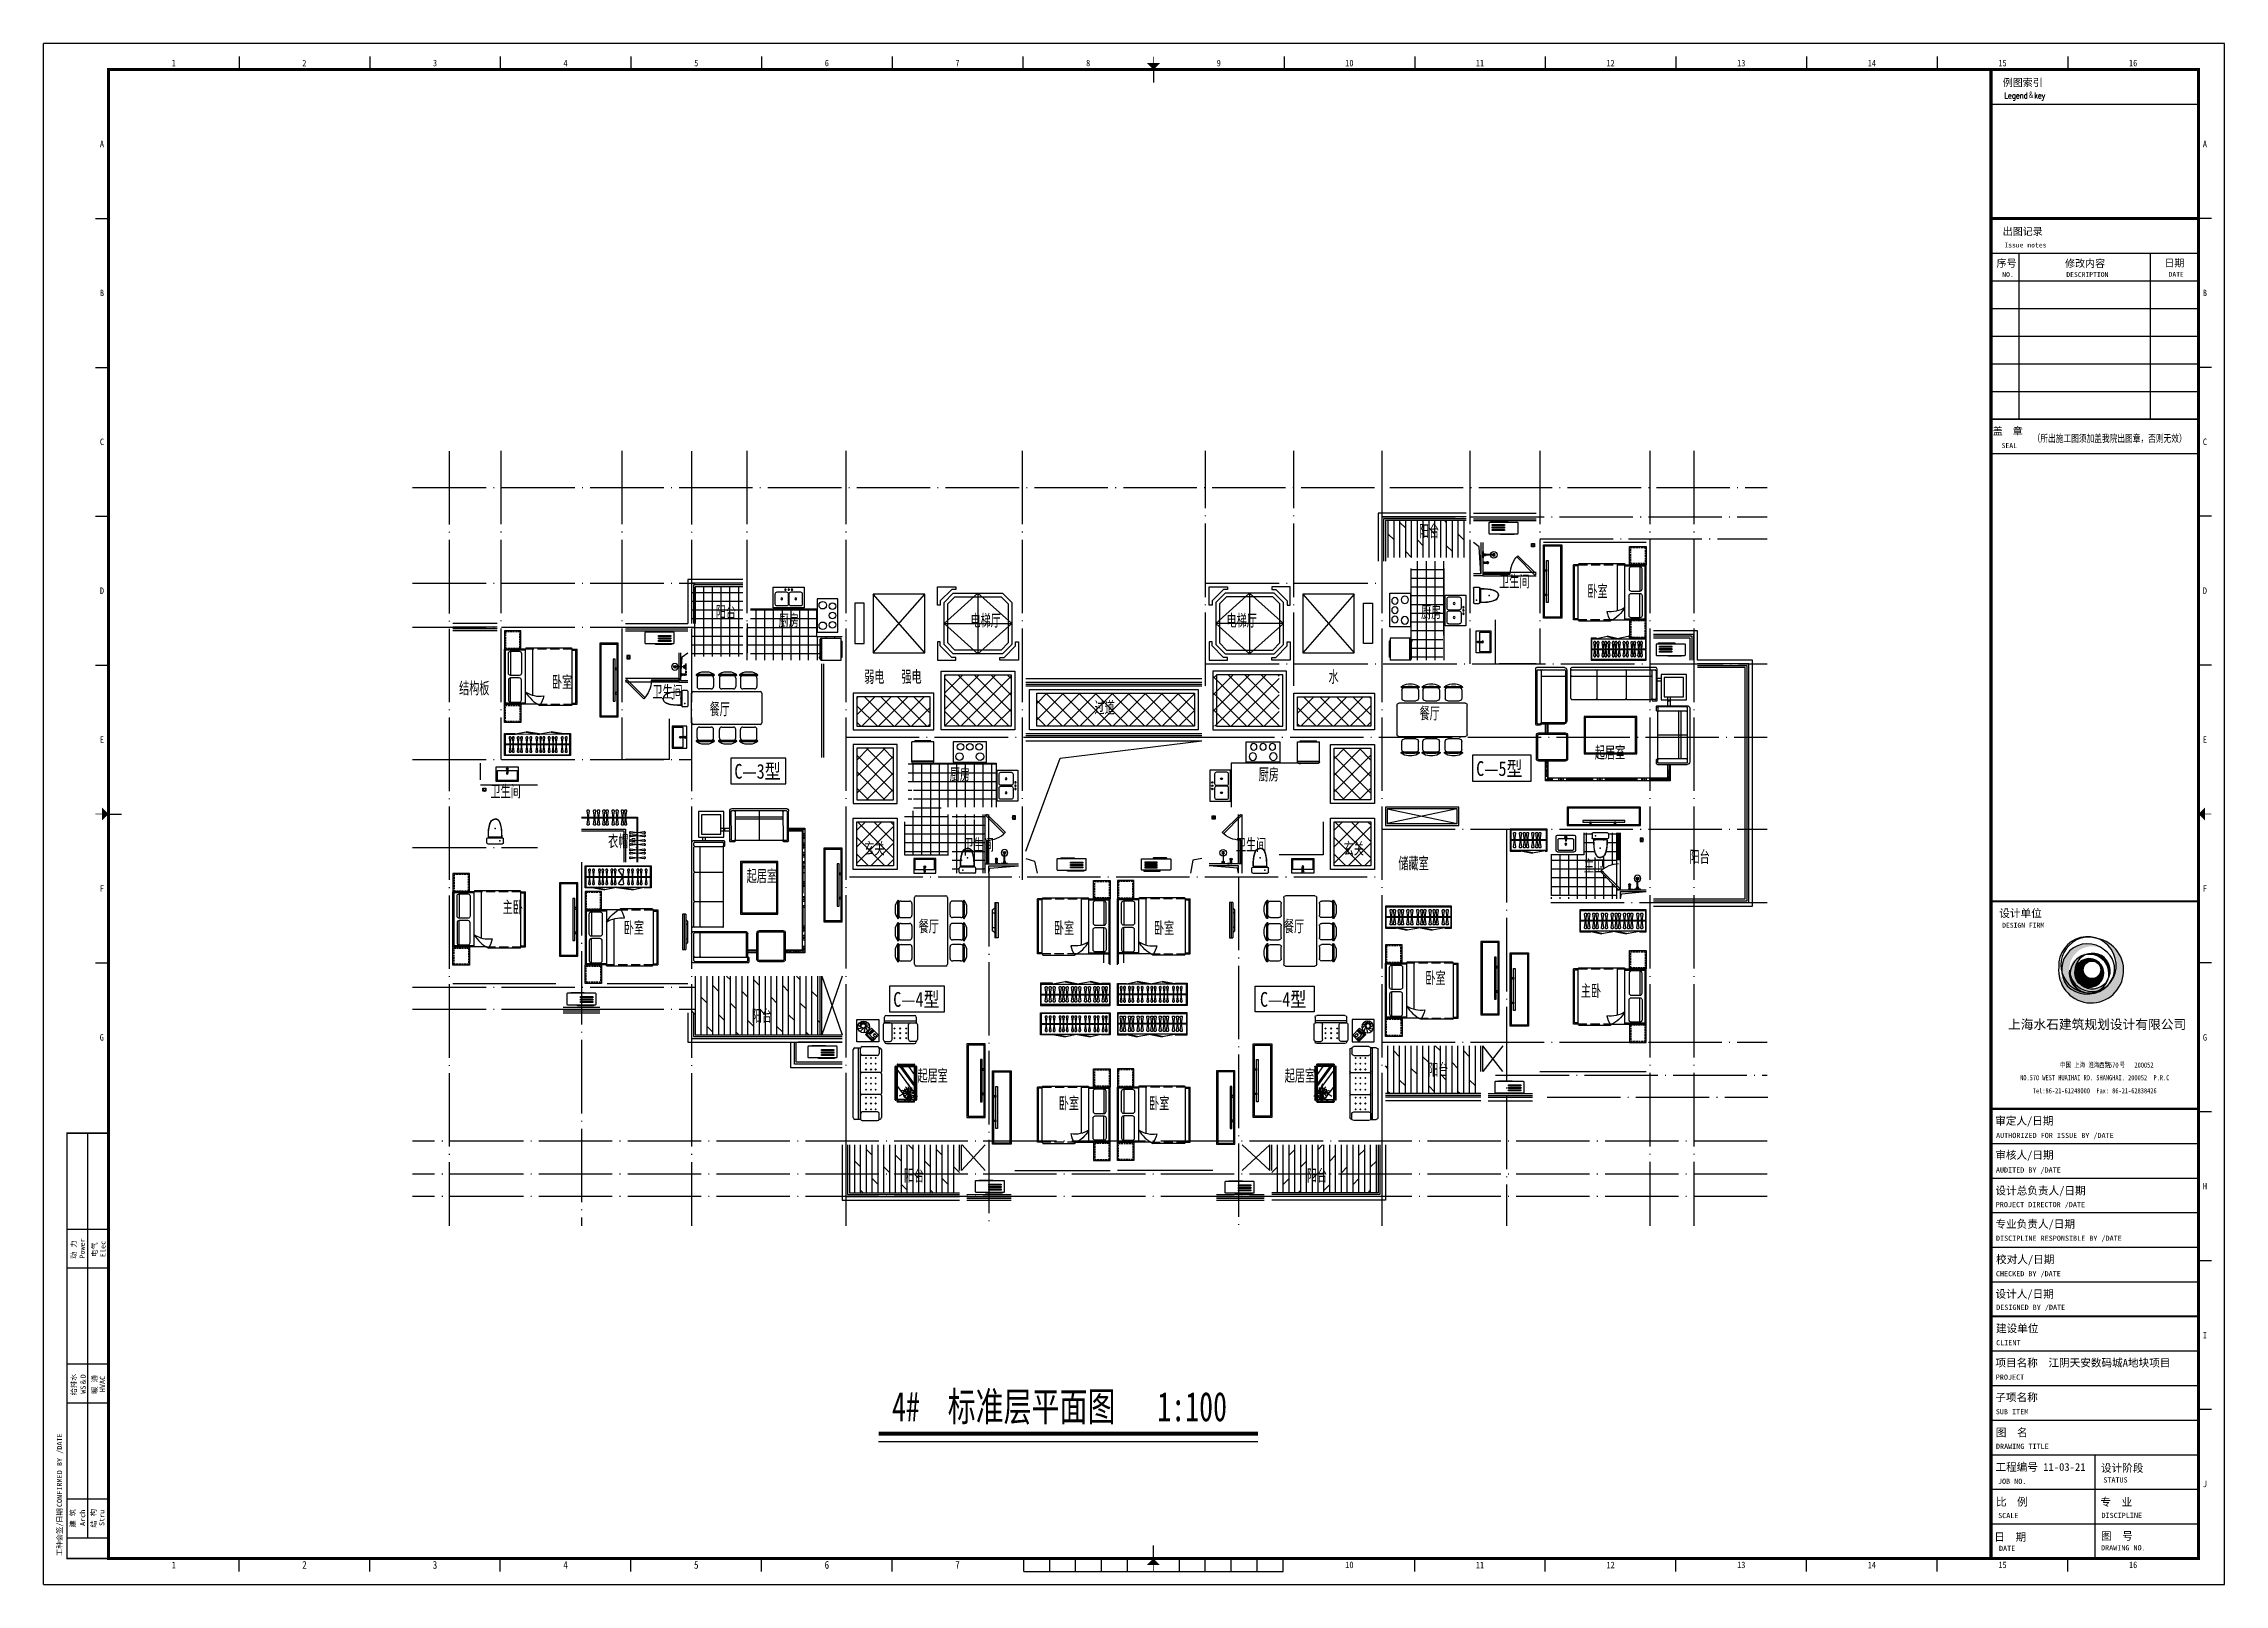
# Model space of a CAD drawing. Extents: x 921942 to 1159542, y -958603 to -790785.
# Drawn here: x 981342 to 1040742, y -958603 to -916648 of the extents above; entities that cross this region are included whole.
import ezdxf
from ezdxf.enums import TextEntityAlignment as Align

# ---------------------------------------------------------------- set-up
doc = ezdxf.new("R2010")
doc.units = 0
doc.header["$LTSCALE"] = 1000
doc.header["$MEASUREMENT"] = 0
doc.linetypes.add('DASH', pattern=[0.35, 0.25, -0.1])
doc.linetypes.add('DOTE', pattern=[2.42, 2, -0.2, 0.02, -0.2])
doc.layers.get('0').update_dxf_attribs({"linetype": 'CONTINUOUS'})
for name, color, linetype in [('BALCONY', 6, 'CONTINUOUS'), ('DIM_SYMB', 3, 'CONTINUOUS'), ('DOTE', 1, 'DOTE'), ('FACE', 2, 'CONTINUOUS'), ('PUB_TEXT', 7, 'CONTINUOUS'), ('STAIR', 2, 'CONTINUOUS'), ('TT', 7, 'CONTINUOUS'), ('WINDOW', 4, 'CONTINUOUS'), ('厨卫', 8, 'CONTINUOUS'), ('图框', 255, 'CONTINUOUS'), ('家具', 8, 'CONTINUOUS'), ('平面填充', 250, 'CONTINUOUS'), ('看线', 2, 'CONTINUOUS'), ('空调', 8, 'CONTINUOUS'), ('管道', 8, 'CONTINUOUS'), ('造型墙', 55, 'CONTINUOUS'), ('阳台', 6, 'CONTINUOUS')]:
    doc.layers.add(name, color=color, linetype=linetype)
doc.styles.add('DIM_FONT', font='SIMPLEX', dxfattribs={"width": 0.7, "bigfont": 'GBCBIG'})
doc.styles.add('SHEET1', font='romanc.shx', dxfattribs={"width": 0.65, "bigfont": 'tssdchn.shx'})
doc.styles.get("Standard").update_dxf_attribs({"font": 'GBENOR', "bigfont": 'GBCBIG'})
doc.styles.add('TKZ1', font='SIMHEI.TTF', dxfattribs={"width": 0.7})
doc.styles.add('图签栏', font='SimSun.ttf')
doc.styles.add('长仿宋', font='SimSun.ttf', dxfattribs={"width": 0.7, "height": 5})
doc.styles.add('黑体', font='SIMHEI.TTF', dxfattribs={"width": 0.8})
pattern_1 = [(0, (93018.2, 5430.47), (0, 238.125), []), (90, (93018.2, 5430.47), (-238.125, 1e-14), [])]
pattern_2 = [(45, (93018.2, 5430.47), (-224.5064, 224.5064), []), (135, (93018.2, 5430.47), (-224.5064, -224.5064), [])]

msp = doc.modelspace()

# ---------------------------------------------------------------- texts
at = {"layer": 'PUB_TEXT'}
for s, height, style, width, p in [('C—5型', 400, '黑体', 0.8, (1020363, -936589)), ('C—3型', 400, '黑体', 0.8, (1000158, -936663)), ('C—4型', 400, '黑体', 0.8, (1004484, -942874)), ('C—4型', 400, '黑体', 0.8, (1014474, -942874)), ('4#  标准层平面图   1:100', 797.47, '长仿宋', 0.7, (1004450, -954160))]:
    msp.add_text(s, height=height, dxfattribs=dict(at, style=style, width=width)).set_placement(p)
at = {"layer": 'TT', "color": 0, "linetype": 'Continuous'}
for s, height, p in [('阳台', 367.5, (1018804, -930118)), ('卫生间', 367.5, (1020988, -931485)), ('卧室', 367.5, (1023392, -931753)), ('阳台', 367.5, (999650, -932322)), ('厨房', 367.5, (1018861, -932324)), ('厨房', 367.5, (1001364, -932551)), ('电梯厅', 367.5, (1006587, -932552)), ('电梯厅', 367.5, (1013562, -932552)), ('弱电', 367.5, (1003695, -934082)), ('强电', 367.5, (1004706, -934082)), ('水', 368, (1016341, -934082)), ('结构板', 367.5, (992658, -934395)), ('卧室', 367.5, (995188, -934226)), ('卫生间', 367.5, (997923, -934491)), ('餐厅', 367.5, (999482, -934964)), ('过道', 367.5, (1009967, -934922)), ('餐厅', 367.5, (1018820, -935078)), ('起居室', 367.5, (1023595, -936144)), ('厨房', 367.5, (1006023, -936743)), ('厨房', 367.5, (1014438, -936743)), ('卫生间', 367.5, (993513, -937202)), ('衣帽间', 367.5, (996719, -938561)), ('玄关', 367.5, (1003695, -938761)), ('卫生间', 367.5, (1006396, -938656)), ('卫生间', 367.5, (1013818, -938656)), ('玄关', 367.5, (1016754, -938761)), ('起居室', 367.5, (1000491, -939509)), ('储藏室', 367.5, (1018243, -939165)), ('主卫', 367.5, (1023297, -939230)), ('阳台', 367.5, (1026173, -938988)), ('主卧', 367.5, (993846, -940358)), ('卧室', 367.5, (997144, -940917)), ('餐厅', 367.5, (1005176, -940877)), ('卧室', 367.5, (1008860, -940925)), ('卧室', 367.5, (1011585, -940925)), ('餐厅', 367.5, (1015126, -940877)), ('卧室', 367.5, (1018979, -942286)), ('主卧', 367.5, (1023213, -942635)), ('阳台', 367.5, (1000629, -943318)), ('阳台', 367.5, (1019053, -944782)), ('起居室', 367.5, (1005145, -944944)), ('起居室', 367.5, (1015148, -944944)), ('卧室', 367.5, (1008993, -945696)), ('卧室', 367.5, (1011452, -945696)), ('阳台', 367.5, (1004776, -947664)), ('阳台', 367.5, (1015753, -947664))]:
    msp.add_text(s, height=height, dxfattribs=at).set_placement(p)

# ---------------------------------------------------------------- blocks, each defined once
blk = doc.blocks.new('空调机')
at = {"layer": '空调', "color": 8}
for p, q in [((2416486, -275315), (2416486, -275325)), ((2416849, -275305), (2416496, -275305)), ((2416859, -275325), (2416859, -275315))]:
    blk.add_line(p, q, dxfattribs=at)
blk.add_lwpolyline([(2416186, -275325), (2416946, -275325, -0.414214), (2416966, -275345), (2416966, -275615, -0.414214), (2416946, -275635), (2416186, -275635, -0.414214), (2416166, -275615), (2416166, -275345, -0.414214)], format="xyb", close=True, dxfattribs=at)
for points in [[(2416256, -275445), (2416592, -275445), (2416592, -275416), (2416256, -275416)], [(2416256, -275511), (2416592, -275511), (2416592, -275482), (2416256, -275482)], [(2416256, -275577), (2416592, -275577), (2416592, -275548), (2416256, -275548)], [(2416235, -275664), (2416675, -275664), (2416675, -275649), (2416235, -275649)]]:
    blk.add_lwpolyline(points, close=True, dxfattribs=at)
for centre, start, end in [((2416496, -275315), 90, 180), ((2416849, -275315), 0, 90)]:
    blk.add_arc(centre, 10, start, end, dxfattribs=at)
blk = doc.blocks.new('fdgfhghjy')
at = {"layer": '家具'}
for p, q in [((-1102, 245), (-1102, 146)), ((-1002, 425), (-1002, -35)), ((-934, 420), (-709, 420)), ((-642, 353), (-642, 38)), ((-572, -1297), (-572, 518)), ((-522, 568), (278, 568)), ((328, 518), (328, -1297)), ((397, 38), (397, 353)), ((689, 420), (464, 420)), ((757, -35), (757, 425)), ((857, 146), (857, 245)), ((-1102, -363), (-1102, -462)), ((-1002, -183), (-1002, -643)), ((-934, -30), (-709, -30)), ((-934, -188), (-709, -188)), ((-642, -255), (-642, -570)), ((397, -570), (397, -255)), ((689, -30), (464, -30)), ((689, -188), (464, -188)), ((757, -643), (757, -183)), ((857, -462), (857, -363)), ((-1102, -936), (-1102, -1035)), ((-1002, -755), (-1002, -1215)), ((-934, -638), (-709, -638)), ((-934, -760), (-709, -760)), ((-642, -828), (-642, -1143)), ((397, -1143), (397, -828)), ((689, -638), (464, -638)), ((689, -760), (464, -760)), ((757, -1215), (757, -755)), ((857, -1035), (857, -936)), ((-934, -1210), (-709, -1210)), ((278, -1347), (-522, -1347)), ((689, -1210), (464, -1210))]:
    blk.add_line(p, q, dxfattribs=at)
for centre, radius, start, end in [((-786, 235), 316, 139.27346, 178.23486), ((-786, 156), 316, 181.76514, 220.72654), ((1676, 195), 2713, 174.8023, 185.1977), ((-1018, 435), 10, 67.33001, 139.27346), ((-1022, 425), 20, 0, 67.33001), ((-934, 353), 67.5, 90, 180), ((-934, 38), 67.5, 180, 270), ((-709, 353), 67.5, 0, 90), ((-709, 38), 67.5, 270, 0), ((-522, 518), 50, 90, 180), ((278, 518), 50, 0, 90), ((464, 353), 67.5, 90, 180), ((464, 38), 67.5, 180, 270), ((689, 353), 67.5, 0, 90), ((689, 38), 67.5, 270, 0), ((777, 425), 20, 112.66999, 180), ((773, 435), 10, 40.72654, 112.66999), ((541, 235), 316, 1.76514, 40.72654), ((-1921, 195), 2713, 354.8023, 5.1977), ((541, 156), 316, 319.27346, 358.23486), ((-786, -373), 316, 139.27346, 178.23486), ((-786, -453), 316, 181.76514, 220.72654), ((1676, -413), 2713, 174.8023, 185.1977), ((-1018, -44), 10, 220.72654, 292.66999), ((-1018, -174), 10, 67.33001, 139.27346), ((-1022, -35), 20, 292.66999, 0), ((-1022, -183), 20, 0, 67.33001), ((-934, -255), 67.5, 90, 180), ((-934, -570), 67.5, 180, 270), ((-709, -255), 67.5, 0, 90), ((-709, -570), 67.5, 270, 0), ((464, -255), 67.5, 90, 180), ((464, -570), 67.5, 180, 270), ((689, -255), 67.5, 0, 90), ((689, -570), 67.5, 270, 0), ((777, -35), 20, 180, 247.33001), ((777, -183), 20, 112.66999, 180), ((773, -44), 10, 247.33001, 319.27346), ((773, -174), 10, 40.72654, 112.66999), ((541, -373), 316, 1.76514, 40.72654), ((-1921, -413), 2713, 354.8023, 5.1977), ((541, -453), 316, 319.27346, 358.23486), ((-786, -945), 316, 139.27346, 178.23486), ((-786, -1025), 316, 181.76514, 220.72654), ((1676, -985), 2713, 174.8023, 185.1977), ((-1018, -652), 10, 220.72654, 292.66999), ((-1018, -746), 10, 67.33001, 139.27346), ((-1022, -643), 20, 292.66999, 0), ((-1022, -755), 20, 0, 67.33001), ((-934, -828), 67.5, 90, 180), ((-934, -1143), 67.5, 180, 270), ((-709, -828), 67.5, 0, 90), ((-709, -1143), 67.5, 270, 0), ((464, -828), 67.5, 90, 180), ((464, -1143), 67.5, 180, 270), ((689, -828), 67.5, 0, 90), ((689, -1143), 67.5, 270, 0), ((777, -643), 20, 180, 247.33001), ((777, -755), 20, 112.66999, 180), ((773, -652), 10, 247.33001, 319.27346), ((773, -746), 10, 40.72654, 112.66999), ((541, -945), 316, 1.76514, 40.72654), ((-1921, -985), 2713, 354.8023, 5.1977), ((541, -1025), 316, 319.27346, 358.23486), ((-1018, -1225), 10, 220.72654, 292.66999), ((-1022, -1215), 20, 292.66999, 0), ((-522, -1297), 50, 180, 270), ((278, -1297), 50, 270, 0), ((777, -1215), 20, 180, 247.33001), ((773, -1225), 10, 247.33001, 319.27346)]:
    blk.add_arc(centre, radius, start, end, dxfattribs=at)
blk = doc.blocks.new('wasfsdgdfh')
at = {"layer": '厨卫', "linetype": 'ByBlock'}
for p, q in [((-317, 406), (241, 406)), ((-317, -432), (-317, 406)), ((-190, 51), (-190, 305)), ((-140, 356), (140, 356)), ((140, 0), (-140, 0)), ((190, 305), (190, 51)), ((241, 406), (241, -432)), ((241, -432), (-317, -432)), ((-190, -330), (-190, -76)), ((-140, -25), (140, -25)), ((140, -381), (-140, -381)), ((190, -76), (190, -330))]:
    blk.add_line(p, q, dxfattribs=at)
at = {"layer": '厨卫', "linetype": 'ByBlock', "extrusion": (0, 0, -1)}
for centre, major_axis, start_param, end_param in [((-254, 76), (-13.5, 13.5), 3.926991, 10.210176), ((-254, -13), (-13.5, 13.5), 3.926991, 10.210176), ((-140, 305), (0.1, 50.8), 4.711206, 6.282002), ((-140, 51), (-0.1, 50.8), 3.142779, 4.713576), ((0, 178), (-18, 18), 3.926991, 10.210176), ((140, 305), (-0.1, 50.8), 0.001187, 1.571983), ((140, 51), (0.1, 50.8), 1.569613, 3.140409), ((-254, -102), (-13.5, 13.5), 3.926991, 10.210176), ((-140, -76), (0.1, 50.8), 4.711206, 6.282002), ((-140, -330), (-0.1, 50.8), 3.142779, 4.713576), ((0, -203), (-18, 18), 3.926991, 10.210176), ((140, -76), (-0.1, 50.8), 0.001187, 1.571983), ((140, -330), (0.1, 50.8), 1.569613, 3.140409)]:
    blk.add_ellipse(centre, major_axis=major_axis, ratio=1, start_param=start_param, end_param=end_param, dxfattribs=at)
blk = doc.blocks.new('aswqdfrsgfh')
at = {"layer": '厨卫', "linetype": 'ByBlock'}
for p, q in [((-513, 299), (-513, -260)), ((401, 299), (-513, 299)), ((401, -260), (401, 299)), ((-513, -260), (401, -260))]:
    blk.add_line(p, q, dxfattribs=at)
for centre, radius in [((-310, 159), 88.9), ((-56, 159), 88.9), ((198, 159), 88.9), ((-336, -108), 102), ((223, -108), 102)]:
    blk.add_circle(centre, radius, dxfattribs=at)
blk = doc.blocks.new('A$C0C200289')
at = {"layer": '家具'}
for p, q in [((-150, 72), (-150, 597)), ((600, 597), (-150, 597)), ((500, 623), (-48, 623)), ((-48, 613), (-48, 623)), ((500, 613), (-48, 613)), ((500, 613), (500, 623)), ((600, 72), (600, 597)), ((-144, 72), (-150, 72)), ((-150, 53), (-150, 62)), ((-144, 62), (-150, 62)), ((-144, 62), (-144, 72)), ((568, 22), (-118, 22)), ((499, 22), (499, 0)), ((535, 22), (535, 0)), ((594, 62), (594, 72)), ((594, 72), (600, 72)), ((594, 62), (600, 62)), ((600, 53), (600, 62)), ((499, 0), (535, 0))]:
    blk.add_line(p, q, dxfattribs=at)
at = {"layer": '家具', "color": 251}
for p, q in [((594, 72), (-144, 72)), ((594, 62), (-144, 62))]:
    blk.add_line(p, q, dxfattribs=at)
at = {"layer": '家具'}
for centre, start, end in [((-118, 53), 180, 270), ((568, 53), 270, 0)]:
    blk.add_arc(centre, 31.5, start, end, dxfattribs=at)
blk = doc.blocks.new('asfsdgdfh')
at = {"layer": '厨卫'}
for p, q in [((-103, -121), (-103, -33)), ((-73, -121), (-73, -33))]:
    blk.add_line(p, q, dxfattribs=at)
blk.add_lwpolyline([(212, 214), (-388, 214), (-388, -186), (212, -186)], close=True, dxfattribs=at)
blk.add_lwpolyline([(-73, -86), (172, -86, 0.414214), (182, -76), (182, 174, 0.414214), (172, 184), (-348, 184, 0.414214), (-358, 174), (-358, -76, 0.414214), (-348, -86), (-103, -86)], format="xyb", dxfattribs=at)
for radius in [25, 20]:
    blk.add_circle((-88, -11), radius, dxfattribs=at)
for centre, radius, start, end in [((-88, -138), 23, 99.48812, 80.51188), ((-88, -138), 12.3, 106.41355, 73.58645), ((-88, -138), 10.7, 108.39514, 71.60486), ((218, -111), 310, 175.50816, 184.49184), ((-88, -87), 2.86, 0, 180), ((-88, -136), 2.86, 180, 0), ((-394, -111), 310, 355.50816, 4.49184)]:
    blk.add_arc(centre, radius, start, end, dxfattribs=at)
for centre in [(-88, -33), (-88, -42), (-88, -44)]:
    blk.add_ellipse(centre, major_axis=(-15.3, 0), ratio=0.448066, start_param=3.141593, end_param=6.283185, dxfattribs=at)
blk = doc.blocks.new('asfdgfhgfh')
at = {"layer": '厨卫', "lineweight": -3}
for p, q in [((-222, -50), (-222, -125)), ((-222, -72), (-192, -72)), ((-192, -50), (-192, -125)), ((-12, -37), (-12, -27)), ((4, -42), (4, -315)), ((14, -315), (14, -42)), ((31, -37), (31, -27))]:
    blk.add_line(p, q, dxfattribs=at)
at = {"layer": '厨卫', "color": 8}
for p, q in [((-6, -37), (-6, -27)), ((24, -34), (24, -27))]:
    blk.add_line(p, q, dxfattribs=at)
at = {"layer": '厨卫', "lineweight": -3}
for points in [[(-195, -40), (-195, -12), (-219, -12), (-219, -40)], [(-1, -27), (-46, -27), (-76, -22), (-76, -12)], [(-76, -12), (94, -12), (94, -22), (64, -27), (19, -27)], [(-19, -61), (-29, -61), (-29, -57), (-19, -57)], [(4, -82), (-19, -82), (-19, -37), (-6, -37)], [(24, -37), (37, -37), (37, -82), (14, -82)], [(37, -57), (47, -57), (47, -61), (37, -61)]]:
    blk.add_lwpolyline(points, dxfattribs=at)
for points in [[(-162, -12), (-162, -22), (-106, -22), (-106, -12)], [(40, -12), (40, -22), (-22, -22), (-22, -12)]]:
    blk.add_lwpolyline(points, close=True, dxfattribs=at)
at = {"layer": '厨卫', "color": 8}
for points in [[(4, -62), (-6, -62), (-6, -34), (-1, -34)], [(19, -34), (24, -34), (24, -62), (14, -62)]]:
    blk.add_lwpolyline(points, dxfattribs=at)
blk.add_lwpolyline([(19, -22), (19, -42), (-1, -42), (-1, -22)], close=True, dxfattribs=at)
for centre, radius in [((-207, -50), 15), ((-207, -99), 15), ((9, -315), 5)]:
    blk.add_circle(centre, radius, dxfattribs=at)
at = {"layer": '厨卫', "lineweight": -3}
blk.add_circle((9, -315), 89.5, dxfattribs=at)
for centre, start, end in [((-239, -119), 286.41807, 340.32674), ((-175, -119), 199.67326, 253.58193)]:
    blk.add_arc(centre, 17.7, start, end, dxfattribs=at)
at = {"layer": '厨卫', "color": 8}
for centre, radius, start, end in [((-207, -50), 17, 133.33592, 208.07249), ((-207, -99), 17, 151.92751, 28.07249), ((-207, -50), 17, 331.92751, 46.66408), ((9, -315), 35, 98.21321, 81.78679), ((9, -315), 9, 123.74899, 56.25101)]:
    blk.add_arc(centre, radius, start, end, dxfattribs=at)
at = {"layer": '厨卫', "lineweight": -3, "extrusion": (0, 0, -1)}
for centre, major_axis, ratio, start_param, end_param in [((-207, -147), (33.6, 0), 0.612909, -0.37962, 3.521213), ((-207, -138), (31.4, 0), 0.47884, -1.072899, 4.214492)]:
    blk.add_ellipse(centre, major_axis=major_axis, ratio=ratio, start_param=start_param, end_param=end_param, dxfattribs=at)
blk = doc.blocks.new('aswfdgdfh')
at = {"layer": '厨卫'}
blk.add_lwpolyline([(43, -43), (43, 43), (-43, 43), (-43, -43)], close=True, dxfattribs=at)
at = {"layer": '厨卫', "color": 8}
for points in [[(-33, 0), (-33, 1), (-17, 1), (-17, 0)], [(-24, 23), (-22, 24), (-11, 13), (-13, 12)], [(0, 33), (1, 33), (1, 17), (0, 17)], [(23, 24), (24, 22), (13, 11), (12, 13)], [(33, 0), (33, -1), (17, -1), (17, 0)], [(-23, -24), (-24, -22), (-13, -11), (-12, -13)], [(0, -33), (-1, -33), (-1, -17), (0, -17)], [(24, -23), (22, -24), (11, -13), (13, -12)]]:
    blk.add_lwpolyline(points, close=True, dxfattribs=at)
blk.add_circle((0, 0), 36.6, dxfattribs=at)
blk = doc.blocks.new('DR2045')
at = {"color": 0, "linetype": 'ByBlock'}
for p, q in [((0, 0), (-1.1, -1.1)), ((0, 0), (17, -17)), ((-1.1, -1.1), (15.9, -18))]:
    blk.add_line(p, q, dxfattribs=at)
blk.add_arc((0, 0), 24, 270, 315, dxfattribs=at)
blk = doc.blocks.new('asfdgfh')
at = {"layer": '厨卫', "ltscale": 100}
for p, q in [((-266, -207, 0), (-266, -92, 0)), ((159, -67, 0), (-241, -67, 0)), ((159, -232, 0), (-241, -232, 0)), ((145, -40, 0), (-228, -40, 0)), ((184, -207, 0), (184, -92, 0))]:
    blk.add_line(p, q, dxfattribs=at)
for centre, radius, start, end in [((-241, -92, 0), 25, 90, 180), ((-241, -207, 0), 25, 180, 270), ((-261, -39, 0), 33.7, 303.61571, 10.84697), ((178, -39, 0), 33.9, 169.31129, 235.13473), ((159, -92, 0), 25, 0, 90), ((159, -207, 0), 25, 270, 0)]:
    blk.add_arc(centre, radius, start, end, dxfattribs=at)
for points, knots in [([(-227, -33, 0), (-227, 85, 0), (-226, 243, 0), (-137, 424, 0), (-69, 441, 0), (-41, 448, 0)], [0, 0, 0, 0, 355.24272, 473.249847, 556.576042, 556.576042, 556.576042, 556.576042]), ([(-222, -41, 0), (-222, -2, 0), (-222, 29, 0), (-220, 90, 0), (-219, 121, 0), (-213, 182, 0), (-208, 213, 0), (-198, 258, 0), (-194, 273, 0), (-187, 296, 0), (-184, 303, 0), (-180, 315, 0), (-179, 319, 0), (-176, 326, 0), (-174, 330, 0), (-170, 341, 0), (-167, 348, 0), (-160, 363, 0), (-156, 369, 0), (-148, 382, 0), (-143, 389, 0), (-134, 400, 0), (-129, 405, 0), (-121, 412, 0), (-118, 414, 0), (-112, 418, 0), (-109, 420, 0), (-102, 423, 0), (-99, 425, 0), (-92, 428, 0), (-89, 429, 0), (-78, 433, 0), (-71, 435, 0), (-56, 440, 0), (-48, 441, 0), (-40, 443, 0)], [0, 0, 0, 0, 92.762674, 92.762674, 185.525347, 185.525347, 278.288021, 278.288021, 324.669358, 324.669358, 347.860026, 347.860026, 359.45536, 359.45536, 371.050694, 371.050694, 394.241363, 394.241363, 417.432031, 417.432031, 440.6227, 440.6227, 463.813368, 463.813368, 475.408702, 475.408702, 487.004036, 487.004036, 498.599371, 498.599371, 510.194705, 510.194705, 533.385373, 533.385373, 556.576042, 556.576042, 556.576042, 556.576042]), ([(140, -40, 0), (140, -2, 0), (139, 29, 0), (138, 90, 0), (136, 121, 0), (130, 182, 0), (125, 213, 0), (115, 258, 0), (111, 273, 0), (104, 296, 0), (101, 303, 0), (97, 315, 0), (96, 319, 0), (93, 326, 0), (92, 330, 0), (87, 341, 0), (84, 348, 0), (77, 363, 0), (73, 369, 0), (65, 382, 0), (61, 389, 0), (51, 400, 0), (46, 405, 0), (38, 412, 0), (35, 414, 0), (29, 418, 0), (26, 420, 0), (20, 423, 0), (16, 425, 0), (10, 428, 0), (6, 429, 0), (-4, 433, 0), (-12, 435, 0), (-27, 440, 0), (-35, 441, 0), (-43, 443, 0)], [0, 0, 0, 0, 92.762674, 92.762674, 185.525347, 185.525347, 278.288021, 278.288021, 324.669358, 324.669358, 347.860026, 347.860026, 359.45536, 359.45536, 371.050694, 371.050694, 394.241363, 394.241363, 417.432031, 417.432031, 440.6227, 440.6227, 463.813368, 463.813368, 475.408702, 475.408702, 487.004036, 487.004036, 498.599371, 498.599371, 510.194705, 510.194705, 533.385373, 533.385373, 556.576042, 556.576042, 556.576042, 556.576042]), ([(145, -33, 0), (144, 85, 0), (143, 243, 0), (54, 424, 0), (-13, 441, 0), (-41, 448, 0)], [0, 0, 0, 0, 355.24272, 473.249847, 556.576042, 556.576042, 556.576042, 556.576042])]:
    blk.add_open_spline(points, degree=3, knots=knots, dxfattribs=at)
at = {"layer": '厨卫'}
for p in [(-42, 189, 0), (-171, -149, 0)]:
    blk.add_point(p, dxfattribs=at)
blk = doc.blocks.new('asfdfgfhfg')
at = {"layer": '家具'}
for p, q in [((-4, 1795), (759, 1795)), ((-575, 1274), (-405, 1443)), ((-386, 1085), (-575, 1274)), ((-556, 1274), (-509, 1227)), ((-504, 1326), (-551, 1278)), ((-551, 1278), (-509, 1236)), ((-532, 1278), (-504, 1307)), ((-532, 1278), (-381, 1128)), ((-509, 1236), (-499, 1245)), ((-509, 1227), (-495, 1241)), ((-462, 1283), (-504, 1326)), ((-353, 1156), (-504, 1307)), ((-452, 1283), (-499, 1330)), ((-386, 1406), (-471, 1321)), ((-471, 1321), (-433, 1283)), ((-471, 1274), (-462, 1283)), ((-466, 1269), (-452, 1283)), ((-452, 1302), (-367, 1387)), ((-433, 1283), (-348, 1368)), ((-405, 1443), (-216, 1255)), ((-348, 1368), (-386, 1406)), ((-216, 1255), (-386, 1085)), ((-386, 1189), (-377, 1198)), ((-377, 1198), (-334, 1156)), ((-325, 1297), (-363, 1260)), ((-363, 1260), (-306, 1203)), ((-268, 1241), (-325, 1297)), ((-306, 1203), (-268, 1241)), ((-87, 1545), (-87, 1134)), ((-54, 1595), (-54, 1745)), ((-54, 1645), (809, 1645)), ((-54, 1595), (809, 1595)), ((102, 1595), (-37, 1595)), ((152, 1134), (152, 1545)), ((198, 1453), (229, 1423)), ((229, 1453), (198, 1423)), ((198, 1326), (229, 1296)), ((229, 1326), (198, 1296)), ((198, 1189), (229, 1159)), ((229, 1189), (198, 1159)), ((356, 1453), (386, 1423)), ((386, 1453), (356, 1423)), ((356, 1326), (386, 1296)), ((386, 1326), (356, 1296)), ((386, 1189), (356, 1159)), ((356, 1189), (386, 1159)), ((514, 1453), (544, 1423)), ((544, 1453), (514, 1423)), ((514, 1326), (544, 1296)), ((544, 1326), (514, 1296)), ((514, 1189), (544, 1159)), ((544, 1189), (514, 1159)), ((602, 1134), (602, 1545)), ((652, 1595), (792, 1595)), ((809, 1745), (809, 1592)), ((842, 1545), (842, 1134)), ((-909, -988), (-909, 862)), ((-859, 912), (-706, 912)), ((-759, -1038), (-759, 912)), ((-709, -1038), (-709, 912)), ((-709, 755), (-709, 896)), ((-659, 946), (-247, 946)), ((-247, 705), (-659, 705)), ((-546, 651), (-576, 620)), ((-546, 620), (-576, 651)), ((-409, 651), (-439, 620)), ((-409, 620), (-439, 651)), ((-424, 1151), (-414, 1161)), ((-381, 1109), (-424, 1151)), ((-334, 1156), (-381, 1109)), ((-381, 1128), (-353, 1156)), ((-282, 651), (-312, 620)), ((-282, 620), (-312, 651)), ((-197, 912), (-189, 912)), ((-197, 896), (-197, 755)), ((-139, 862), (-139, 264)), ((-54, 1084), (-54, 1075)), ((-37, 1084), (102, 1084)), ((-4, 1025), (759, 1025)), ((792, 1084), (652, 1084)), ((809, 1084), (809, 1075)), ((-169, 235), (-679, 235)), ((-546, 463), (-576, 493)), ((-546, 493), (-576, 463)), ((-546, 335), (-576, 305)), ((-546, 305), (-576, 335)), ((-546, 75), (-576, 105)), ((-546, 105), (-576, 75)), ((-409, 493), (-439, 463)), ((-409, 463), (-439, 493)), ((-409, 335), (-439, 305)), ((-409, 305), (-439, 335)), ((-409, 75), (-439, 105)), ((-409, 105), (-439, 75)), ((-282, 493), (-312, 463)), ((-282, 463), (-312, 493)), ((-282, 335), (-312, 305)), ((-282, 305), (-312, 335)), ((-282, 75), (-312, 105)), ((-282, 105), (-312, 75)), ((-139, 206), (-139, -332)), ((236, -505), (236, 404)), ((246, 414), (251, 414)), ((261, 368), (333, 440)), ((261, 396), (305, 440)), ((261, -505), (261, 404)), ((287, 455), (287, 450)), ((297, 465), (756, 465)), ((297, 440), (756, 440)), ((301, 305), (751, -315)), ((364, 400), (751, -134)), ((407, 400), (751, -75)), ((595, 400), (751, 185)), ((791, 368), (719, 440)), ((791, 396), (747, 440)), ((766, 455), (766, 450)), ((791, 404), (791, -505)), ((806, 414), (801, 414)), ((816, 404), (816, -505)), ((-169, -361), (-679, -361)), ((-546, -52), (-576, -82)), ((-546, -82), (-576, -52)), ((-546, -240), (-576, -210)), ((-546, -210), (-576, -240)), ((-546, -431), (-576, -461)), ((-546, -461), (-576, -431)), ((-546, -619), (-576, -588)), ((-546, -588), (-576, -619)), ((-409, -82), (-439, -52)), ((-409, -52), (-439, -82)), ((-409, -240), (-439, -210)), ((-409, -210), (-439, -240)), ((-409, -431), (-439, -461)), ((-409, -461), (-439, -431)), ((-409, -588), (-439, -619)), ((-409, -619), (-439, -588)), ((-282, -82), (-312, -52)), ((-282, -52), (-312, -82)), ((-282, -240), (-312, -210)), ((-282, -210), (-312, -240)), ((-282, -431), (-312, -461)), ((-282, -461), (-312, -431)), ((-282, -588), (-312, -619)), ((-282, -619), (-312, -588)), ((-139, -390), (-139, -988)), ((246, -515), (251, -515)), ((261, -468), (333, -540)), ((261, -496), (305, -540)), ((287, -555), (287, -550)), ((756, -540), (297, -540)), ((756, -565), (297, -565)), ((301, -138), (565, -500)), ((791, -468), (719, -540)), ((791, -496), (747, -540)), ((766, -555), (766, -550)), ((806, -515), (801, -515)), ((-709, -1038), (-859, -1038)), ((-709, -881), (-709, -1021)), ((-247, -831), (-659, -831)), ((-659, -1071), (-247, -1071)), ((-546, -746), (-576, -776)), ((-546, -776), (-576, -746)), ((-409, -746), (-439, -776)), ((-409, -776), (-439, -746)), ((-282, -746), (-312, -776)), ((-282, -776), (-312, -746)), ((-197, -1021), (-197, -881)), ((-197, -1038), (-189, -1038))]:
    blk.add_line(p, q, dxfattribs=at)
at = {"layer": '家具', "color": 6}
for p, q in [((-677, 1466), (-777, 1525)), ((-649, 1450), (-776, 1433)), ((-694, 1502), (-729, 1600)), ((-609, 1454), (-722, 1355)), ((-683, 1543), (-673, 1632)), ((-651, 1566), (-616, 1640)), ((-632, 1568), (-564, 1629)), ((-583, 1478), (-618, 1320)), ((-611, 1564), (-511, 1595)), ((-598, 1556), (-471, 1530)), ((-581, 1533), (-467, 1445)), ((-575, 1501), (-521, 1357))]:
    blk.add_line(p, q, dxfattribs=at)
at = {"layer": '家具'}
for points in [[(-805, 1679), (-205, 1679), (-205, 1079), (-805, 1079)], [(301, 400), (751, 400), (751, -500), (301, -500)]]:
    blk.add_lwpolyline(points, close=True, dxfattribs=at)
at = {"layer": '家具', "color": 3, "const_width": 12}
for points in [[(415, -356, 1), (415, -368, 1)], [(484, -251, 1), (484, -263, 1)], [(540, -295, 1), (540, -307, 1)], [(540, -336, 1), (540, -348, 1)], [(547, -221, 1), (547, -233, 1)], [(550, -449, 1), (550, -461, 1)], [(597, -328, 1), (597, -340, 1)], [(606, -309, 1), (606, -321, 1)], [(610, -339, 1), (610, -351, 1)], [(613, -518, 1), (613, -530, 1)], [(616, -325, 1), (616, -337, 1)], [(629, -320, 1), (629, -332, 1)], [(643, -155, 1), (643, -167, 1)], [(649, -284, 1), (649, -296, 1)], [(672, -257, 1), (672, -269, 1)], [(686, -441, 1), (686, -453, 1)]]:
    blk.add_lwpolyline(points, format="xyb", close=True, dxfattribs=at)
at = {"layer": '家具', "color": 6}
for centre, radius in [((-623, 1480), 160), ((-634, 1508), 60)]:
    blk.add_circle(centre, radius, dxfattribs=at)
at = {"layer": '家具'}
blk.add_circle((609, -339), 144, dxfattribs=at)
for centre, radius, start, end in [((-4, 1745), 50, 90, 180), ((759, 1745), 50, 0, 90), ((-37, 1545), 50, 90, 180), ((102, 1545), 50, 0, 90), ((652, 1545), 50, 90, 180), ((792, 1545), 50, 0, 90), ((-859, 862), 50, 90, 180), ((-659, 896), 50, 90, 180), ((-659, 755), 50, 180, 270), ((-247, 896), 50, 0, 90), ((-247, 755), 50, 270, 0), ((-189, 862), 50, 0, 90), ((-37, 1134), 50, 180, 270), ((-4, 1075), 50, 180, 270), ((102, 1134), 50, 270, 0), ((652, 1134), 50, 180, 270), ((759, 1075), 50, 270, 0), ((792, 1134), 50, 270, 0), ((-679, 265), 30, 180, 270), ((-679, 205), 30, 90, 180), ((-169, 265), 30, 270, 0), ((-169, 205), 30, 0, 90), ((246, 404), 10, 90, 180), ((251, 404), 10, 0, 90), ((297, 455), 10, 90, 180), ((297, 450), 10, 180, 270), ((756, 455), 10, 0, 90), ((756, 450), 10, 270, 0), ((801, 404), 10, 90, 180), ((806, 404), 10, 0, 90), ((-679, -331), 30, 180, 270), ((-679, -391), 30, 90, 180), ((-169, -331), 30, 270, 0), ((-169, -391), 30, 0, 90), ((246, -505), 10, 180, 270), ((251, -505), 10, 270, 0), ((297, -550), 10, 90, 180), ((297, -555), 10, 180, 270), ((756, -550), 10, 0, 90), ((756, -555), 10, 270, 0), ((801, -505), 10, 180, 270), ((806, -505), 10, 270, 0), ((-859, -988), 50, 180, 270), ((-659, -881), 50, 90, 180), ((-659, -1021), 50, 180, 270), ((-247, -881), 50, 0, 90), ((-247, -1021), 50, 270, 0), ((-189, -988), 50, 270, 0)]:
    blk.add_arc(centre, radius, start, end, dxfattribs=at)
at = {"layer": '家具', "color": 3}
for centre, radius, start, end in [((550, -656), 325, 81.24958, 128.23328), ((424, -513), 260, 44.48606, 99.37622), ((461, -645), 346, 65.08876, 95.96372), ((315, -300), 287, 301.31505, 352.13779), ((439, -395), 190, 24.09558, 76.29534), ((-633, 982), 1790, 309.04877, 312.6799), ((329, -375), 291, 13.04524, 49.77663), ((-32, -299), 642, 340.5249, 357.82437), ((395, -436), 234, 323.32313, 25.76326), ((366, -260), 293, 348.55155, 40.98153), ((121, -311), 502, 358.32856, 18.729), ((1027, 363), 810, 238.98728, 250.36101), ((496, -453), 169, 332.99086, 45.91017), ((565, -207), 126, 298.89012, 348.45792), ((435, -141), 259, 318.7581, 353.8624), ((606, -140), 193, 276.99045, 348.02836), ((453, -480), 233, 355.87406, 36.95584), ((648, -813), 490, 73.85612, 89.11051), ((816, -188), 219, 252.94564, 276.48138)]:
    blk.add_arc(centre, radius, start, end, dxfattribs=at)
at = {"layer": '家具', "style": 'DIM_FONT', "width": 0.8, "flags": 9}
for tag, p, rotation in [('YSIZE', (377, 1795), 180), ('XSIZE', (377, 1795), 180), ('YSIZE', (-909, -63), 270), ('XSIZE', (-909, -63), 270)]:
    blk.add_attdef(tag, p, '', height=0.5, rotation=rotation, dxfattribs=at)
blk = doc.blocks.new('A$C2FB07499')
at = {"layer": '家具', "ltscale": 0.5}
blk.add_lwpolyline([(500, 0), (0, 0), (0, 2000), (500, 2000)], close=True, dxfattribs=at)
at = {"layer": '家具', "color": 251, "ltscale": 40}
for points in [[(470, 30), (30, 30), (30, 1970), (470, 1970)], [(368, 1572), (415, 1572), (415, 428), (368, 428)], [(415, 1381), (480, 1381), (480, 1343), (415, 1343)], [(415, 717), (480, 717), (480, 679), (415, 679)]]:
    blk.add_lwpolyline(points, close=True, dxfattribs=at)
blk = doc.blocks.new('dgfgf')
at = {"layer": '家具'}
blk.add_lwpolyline([(7597, -62676), (7147, -62676), (7147, -63176), (7597, -63176), (7597, -62676), (7517, -62676)], dxfattribs=at)
at = {"layer": '家具', "color": 251, "linetype": 'DASH', "ltscale": 0.2}
blk.add_lwpolyline([(7567, -62706), (7177, -62706), (7177, -63146), (7567, -63146)], close=True, dxfattribs=at)
blk = doc.blocks.new('A$C72813290')
at = {"layer": '家具'}
for p, q in [((579, 2000), (0, 2000)), ((0, 500), (0, 2000)), ((30, 530), (30, 1970)), ((579, 1970), (30, 1970)), ((170, 1945), (170, 1283)), ((579, 500), (579, 2010)), ((1830, 2030), (599, 2030)), ((779, 753), (779, 2030)), ((1850, 500), (1850, 2000)), ((1850, 2000), (1980, 2000)), ((1850, 1970), (1950, 1970)), ((1950, 530), (1950, 1970)), ((1980, 500), (1980, 2000)), ((170, 555), (170, 1217)), ((912, 500), (0, 500)), ((579, 530), (30, 530)), ((1830, 470), (967, 470)), ((1850, 530), (1950, 530)), ((1850, 500), (1980, 500))]:
    blk.add_line(p, q, dxfattribs=at)
at = {"layer": '家具', "linetype": 'DASH'}
for p, q in [((1850, 2000), (579, 2000)), ((912, 500), (1850, 500))]:
    blk.add_line(p, q, dxfattribs=at)
at = {"layer": '家具'}
for points in [[(170, 1945), (405, 1945, -0.414214), (465, 1885), (465, 1343, -0.414214), (405, 1283), (170, 1283, -0.414214), (110, 1343), (110, 1885, -0.414214)], [(170, 555), (405, 555, 0.414214), (465, 615), (465, 1157, 0.414214), (405, 1217), (170, 1217, 0.414214), (110, 1157), (110, 615, 0.414214)]]:
    blk.add_lwpolyline(points, format="xyb", close=True, dxfattribs=at)
blk.add_lwpolyline([(579, 833, 0.180302), (1071, 725, -0.088637), (967, 470, 28871.271551)], format="xyb", dxfattribs=at)
for centre, radius, start, end in [((599, 2010), 20, 90, 180), ((1819, 2001), 30.7, 357.68839, 69.69174), ((1392, 1313), 944, 210.60747, 243.27731), ((1819, 499), 30.7, 290.35664, 2.31522)]:
    blk.add_arc(centre, radius, start, end, dxfattribs=at)
blk.add_blockref('dgfgf', (-7147, 65176), dxfattribs=at)
at = {"layer": '家具', "xscale": -1, "rotation": 180}
blk.add_blockref('dgfgf', (-7147, -62676), dxfattribs=at)
blk = doc.blocks.new('aswefrsdtfgdgh')
for p, q in [((-152, 480), (-152, -480)), ((-58, 480), (-152, 480)), ((-58, 480), (-58, -480)), ((0, -199), (0, 199)), ((-152, -480), (-58, -480))]:
    blk.add_line(p, q)
at = {"color": 9}
for p, q in [((-96, -480), (-96, 480)), ((0, 199), (-58, 199)), ((0, -199), (-58, -199))]:
    blk.add_line(p, q, dxfattribs=at)
blk.add_lwpolyline([(-58, 339), (-58, -339), (0, -287), (0, 287)], close=True)
blk = doc.blocks.new('sderg fhfgjghj')
at = {"layer": '家具'}
blk.add_line((934, 186), (934, 206), dxfattribs=at)
at = {"layer": '家具', "color": 8}
for p, q in [((-553, -83), (1212, -84)), ((-553, -103), (1212, -104))]:
    blk.add_line(p, q, dxfattribs=at)
at = {"layer": '家具'}
for points in [[(-390, 187), (-390, 207), (-573, 207), (-573, -393), (1232, -394), (1232, 206), (934, 206)], [(-388, 187), (934, 186), (1212, 186), (1212, -374), (-553, -373), (-553, 187), (-388, 187)]]:
    blk.add_lwpolyline(points, dxfattribs=at)
at = {"layer": '家具', "color": 8}
for points in [[(-479, -280), (-452, -93), (-479, 93, -0.459921), (-459, 117), (-445, 117, -0.459921), (-425, 93), (-452, -93), (-425, -280, -0.459921), (-445, -303), (-459, -303, -0.459921)], [(-372, -280), (-346, -93), (-372, 93, -0.459921), (-353, 117), (-338, 117, -0.459921), (-319, 93), (-346, -93), (-319, -280, -0.459921), (-338, -303), (-353, -303, -0.459921)], [(-209, -280), (-182, -93), (-209, 93, -0.459921), (-189, 117), (-175, 117, -0.459921), (-155, 93), (-182, -93), (-155, -280, -0.459921), (-175, -303), (-189, -303, -0.459921)], [(-120, -280), (-93, -93), (-120, 93, -0.459921), (-100, 117), (-86, 117, -0.459921), (-66, 93), (-93, -93), (-66, -280, -0.459921), (-86, -303), (-100, -303, -0.459921)], [(-13, -280), (13, -93), (-13, 93, -0.459921), (6, 117), (21, 117, -0.459921), (40, 93), (13, -93), (40, -280, -0.459921), (21, -303), (6, -303, -0.459921)], [(128, -280), (155, -93), (128, 93, -0.459921), (148, 117), (162, 117, -0.459921), (182, 93), (155, -93), (182, -280, -0.459921), (162, -303), (148, -303, -0.459921)], [(217, -280), (244, -93), (217, 93, -0.459921), (236, 117), (251, 117, -0.459921), (270, 93), (244, -93), (270, -280, -0.459921), (251, -303), (236, -303, -0.459921)], [(323, -280), (350, -93), (323, 93, -0.459921), (343, 117), (357, 117, -0.459921), (377, 93), (350, -93), (377, -280, -0.459921), (357, -303), (343, -303, -0.459921)], [(483, -280), (510, -93), (483, 93, -0.459921), (503, 117), (518, 117, -0.459921), (537, 93), (510, -93), (537, -280, -0.459921), (518, -303), (503, -303, -0.459921)], [(590, -280), (617, -93), (590, 93, -0.459921), (610, 117), (624, 117, -0.459921), (644, 93), (617, -93), (644, -280, -0.459921), (624, -303), (610, -303, -0.459921)], [(737, -280), (764, -93), (737, 93, -0.459921), (757, 117), (771, 117, -0.459921), (791, 93), (764, -93), (791, -280, -0.459921), (771, -303), (757, -303, -0.459921)], [(826, -280), (852, -93), (826, 93, -0.459921), (845, 117), (860, 117, -0.459921), (879, 93), (852, -93), (879, -280, -0.459921), (860, -303), (845, -303, -0.459921)], [(961, -280), (988, -93), (961, 93, -0.459921), (981, 117), (995, 117, -0.459921), (1015, 93), (988, -93), (1015, -280, -0.459921), (995, -303), (981, -303, -0.459921)], [(1049, -280), (1076, -93), (1049, 93, -0.459921), (1069, 117), (1083, 117, -0.459921), (1103, 93), (1076, -93), (1103, -280, -0.459921), (1083, -303), (1069, -303, -0.459921)]]:
    blk.add_lwpolyline(points, format="xyb", close=True, dxfattribs=at)
at = {"layer": '家具'}
for points in [[(-388, 196), (-40, 259), (-39, 250), (-386, 187)], [(276, 196), (-40, 259), (-42, 250), (274, 187)], [(278, 196), (640, 259), (642, 249), (280, 186)], [(934, 196), (640, 259), (638, 249), (932, 186)]]:
    blk.add_lwpolyline(points, close=True, dxfattribs=at)
blk = doc.blocks.new('A$C25AA54E1')
at = {"layer": '家具', "ltscale": 20}
for p, q in [((884, 2199), (884, 3017)), ((918, 3081), (3211, 3081)), ((3234, 2997), (3234, 3061)), ((3234, 2234), (3234, 2996)), ((3347, 3015), (3347, 1617)), ((3413, 3081), (4163, 3081)), ((4198, 3046), (4198, 1539)), ((1, 1972), (0, 511)), ((883, 2042), (71, 2042)), ((871, 614), (872, 1868)), ((1012, 2176), (906, 2176)), ((906, 1914), (906, 2019)), ((1712, 2211), (1057, 2211)), ((3212, 2211), (1757, 2211)), ((1443, 1750), (2878, 1750)), ((1443, 728), (1443, 1750)), ((2878, 1750), (2878, 728)), ((3325, 1234), (3325, 597)), ((4110, 1300), (3391, 1300)), ((4024, 1551), (3413, 1551)), ((4047, 1574), (4047, 1539)), ((4175, 1516), (4070, 1516)), ((4176, 597), (4176, 1234)), ((2878, 728), (1443, 728)), ((882, 440), (70, 440)), ((905, 463), (905, 568)), ((3391, 531), (4110, 531))]:
    blk.add_line(p, q, dxfattribs=at)
at = {"layer": '家具', "color": 8}
for p, q in [((918, 2994), (918, 2234)), ((1011, 3017), (942, 3017)), ((1034, 2994), (1034, 2234)), ((1711, 3017), (1058, 3017)), ((1734, 2996), (1734, 2234)), ((2511, 3017), (1758, 3017)), ((2534, 2996), (2534, 2234)), ((3211, 3017), (2558, 3017)), ((3380, 2996), (3380, 1606)), ((4070, 3017), (3403, 3017)), ((4047, 2994), (4047, 1574)), ((4140, 3017), (4070, 3017)), ((4163, 2994), (4163, 1574)), ((3211, 2846), (1058, 2846)), ((4025, 2846), (3403, 2846)), ((64, 1915), (65, 1985)), ((65, 1869), (64, 1915)), ((64, 569), (65, 1872)), ((87, 1892), (849, 1891)), ((87, 1892), (849, 1891)), ((88, 2008), (848, 2007)), ((88, 1892), (848, 1891)), ((236, 592), (236, 1892)), ((293, 592), (293, 1892)), ((503, 2041), (503, 2042)), ((603, 2178), (536, 2178)), ((871, 1984), (871, 1914)), ((941, 2211), (1012, 2211)), ((65, 1242), (871, 1241)), ((1476, 1717), (2845, 1717)), ((1476, 761), (1476, 1717)), ((2845, 1717), (2845, 761)), ((3360, 1234), (3360, 597)), ((4110, 1265), (3391, 1265)), ((4047, 1584), (3402, 1584)), ((3876, 1551), (3876, 1303)), ((3918, 1551), (3918, 1302)), ((4140, 1551), (4070, 1551)), ((4141, 597), (4141, 1234)), ((2845, 761), (1476, 761)), ((64, 499), (64, 569)), ((87, 592), (848, 591)), ((87, 476), (848, 475)), ((606, 292), (536, 292)), ((603, 250), (536, 250)), ((606, 208), (536, 208)), ((606, 158), (536, 158)), ((606, 116), (536, 116)), ((606, 74), (536, 74)), ((1105, 44), (536, 44)), ((561, 440), (561, 0)), ((603, 440), (603, 128)), ((606, 86), (603, 86)), ((686, 70), (686, 0)), ((728, 70), (728, 0)), ((770, 70), (770, 0)), ((812, 70), (812, 0)), ((871, 498), (871, 568)), ((938, 70), (938, 0)), ((979, 70), (979, 0)), ((1021, 70), (1021, 0)), ((1063, 70), (1063, 0)), ((1189, 70), (1189, 0)), ((1231, 70), (1231, 0)), ((1273, 70), (1273, 0)), ((1314, 70), (1314, 0)), ((1440, 70), (1440, 0)), ((2310, 44), (1440, 44)), ((1482, 70), (1482, 0)), ((1574, 70), (1574, 0)), ((1616, 70), (1616, 0)), ((1741, 70), (1741, 0)), ((1993, 70), (1993, 0)), ((2035, 70), (2035, 0)), ((2076, 70), (2076, 0)), ((2118, 70), (2118, 0)), ((2394, 70), (2394, 0)), ((2436, 70), (2436, 0)), ((2478, 70), (2478, 0)), ((2520, 70), (2520, 0)), ((2645, 70), (2645, 0)), ((3365, 44), (2645, 44)), ((2687, 70), (2687, 0)), ((3198, 70), (3198, 0)), ((3240, 70), (3240, 0)), ((3281, 70), (3281, 0)), ((3323, 70), (3323, 0)), ((3391, 566), (4110, 566)), ((3449, 70), (3449, 0)), ((3491, 70), (3491, 0)), ((3533, 70), (3533, 0)), ((3575, 70), (3575, 0)), ((3750, 70), (3750, 0)), ((3930, 44), (3750, 44)), ((3792, 70), (3792, 0)), ((3834, 70), (3834, 0)), ((3930, 507), (3860, 507)), ((3918, 465), (3860, 465)), ((3930, 416), (3860, 416)), ((3930, 374), (3860, 374)), ((3918, 297), (3860, 297)), ((3930, 255), (3860, 255)), ((3930, 213), (3860, 213)), ((3918, 171), (3860, 171)), ((3930, 122), (3860, 122)), ((3876, 531), (3876, 0)), ((3918, 531), (3918, 128)), ((3930, 86), (3918, 86))]:
    blk.add_line(p, q, dxfattribs=at)
at = {"layer": '家具'}
for p, q in [((781, 2780), (884, 2780)), ((781, 2709), (884, 2709)), ((536, 2283), (536, 2042)), ((606, 2283), (606, 2042)), ((3860, 1302), (3860, 1551)), ((3930, 1300), (3930, 1551)), ((536, 440), (536, 0)), ((606, 440), (606, 70)), ((606, 70), (3860, 70)), ((3860, 70), (3860, 531)), ((3930, 0), (3930, 531)), ((536, 0), (3930, 0))]:
    blk.add_line(p, q, dxfattribs=at)
at = {"layer": '家具', "ltscale": 20}
blk.add_lwpolyline([(781, 2895), (781, 2199), (85, 2199), (85, 2895)], close=True, dxfattribs=at)
at = {"layer": '家具', "color": 8}
blk.add_lwpolyline([(698, 2812), (698, 2282), (169, 2282), (169, 2812)], close=True, dxfattribs=at)
at = {"layer": '家具', "ltscale": 20, "extrusion": (0, 0, -1)}
for centre, major_axis, ratio, start_param, end_param in [((953, 3021), (-49.4, 49.4), 1, 5.45018, 6.544088), ((3211, 3058), (16.4, 16.4), 1, -0.785398, 0.696689), ((4163, 3046), (24.6, 24.6), 1, -0.785398, 0.785398), ((906, 2199), (16.2, 16.2), 1, 2.356194, 3.926991), ((1012, 2234), (-16.2, 16.2), 1, 2.356194, 3.926991), ((1012, 2193), (12.7, 12.7), 0.942987, -0.815786, 2.325807), ((1057, 2234), (-16.2, 16.2), 1, 3.926991, 5.497787), ((1712, 2234), (-16.2, 16.2), 1, 2.356194, 3.926991), ((1757, 2234), (16.2, 16.2), 1, 2.356194, 3.926991), ((2512, 2234), (-16.2, 16.2), 1, 2.356194, 3.926991), ((2557, 2234), (16.2, 16.2), 1, 2.356194, 3.926991), ((3212, 2234), (-16.2, 16.2), 1, 2.356194, 3.926991), ((4024, 1574), (16.2, 16.2), 1, 0.785398, 2.356194), ((4175, 1539), (-16.2, 16.2), 1, 2.356194, 3.926991)]:
    blk.add_ellipse(centre, major_axis=major_axis, ratio=ratio, start_param=start_param, end_param=end_param, dxfattribs=at)
at = {"layer": '家具', "color": 8, "extrusion": (0, 0, -1)}
for centre, major_axis, start_param, end_param in [((942, 2994), (16.4, 16.4), 3.926991, 5.497787), ((1011, 2994), (16.4, 16.4), -0.785398, 0.785398), ((1058, 2994), (16.4, 16.4), 3.926991, 5.497787), ((1711, 2994), (-16.4, 16.4), 0.785398, 2.267485), ((1758, 2994), (16.4, 16.4), 4.0157, 5.497787), ((2511, 2994), (-16.4, 16.4), 0.785398, 2.267485), ((2558, 2994), (16.4, 16.4), 4.0157, 5.497787), ((3211, 2994), (-16.4, 16.4), 0.785398, 2.267485), ((3403, 2994), (16.4, 16.4), 4.0157, 5.497787), ((4023, 2994), (16.4, 16.4), -0.785398, 0.785398), ((4070, 2994), (-16.4, 16.4), 5.497787, 7.068583), ((4140, 2994), (16.4, 16.4), -0.785398, 0.785398), ((1058, 2869), (-16.4, 16.4), 3.926991, 5.409078), ((3211, 2822), (16.4, 16.4), -0.785398, 0.696689), ((3403, 2869), (-16.4, 16.4), 3.926991, 5.409078), ((4025, 2822), (-16.4, 16.4), 0.785398, 2.267485), ((941, 2234), (16.2, 16.2), 2.356194, 3.926991), ((4070, 1574), (16.2, 16.2), 2.356194, 3.926991), ((4140, 1574), (-16.2, 16.2), 2.356194, 3.926991)]:
    blk.add_ellipse(centre, major_axis=major_axis, ratio=1, start_param=start_param, end_param=end_param, dxfattribs=at)
at = {"layer": '家具', "ltscale": 20}
for centre, major_axis, ratio, start_param, end_param in [((3413, 3015), (-46.6, 46.6), 1, -0.785398, 0.785398), ((71, 1972), (49.7, 49.7), 1, 0.785398, 2.356194), ((848, 1914), (-16.2, 16.2), 1, 2.355029, 3.925825), ((849, 1868), (16.2, 16.2), 1, 5.496622, 7.067418), ((849, 1868), (16.2, 16.2), 1, 5.496622, 7.067418), ((889, 1914), (12.4, 12.4), 0.984307, 2.347446, 5.489038), ((883, 2019), (-16.2, 16.2), 1, 3.925825, 5.496622), ((3391, 1234), (-46.6, 46.6), 1, -0.785398, 0.785398), ((3413, 1617), (46.6, 46.6), 1, 2.356194, 3.926991), ((4070, 1539), (16.2, 16.2), 1, 2.356194, 3.926991), ((4110, 1234), (46.6, 46.6), 1, 5.497787, 7.068583), ((848, 614), (-16.2, 16.2), 1, 2.355029, 3.925825), ((3391, 597), (46.6, 46.6), 1, 2.356194, 3.926991), ((4110, 597), (-46.6, 46.6), 1, 2.356194, 3.926991), ((70, 511), (49.7, 49.7), 1, 2.356194, 3.926991), ((848, 568), (-16.2, 16.2), 1, 3.925825, 5.496622), ((888, 568), (12.4, 12.4), 0.984309, -0.794147, 2.347446), ((882, 463), (-16.2, 16.2), 1, 2.355029, 3.925825)]:
    blk.add_ellipse(centre, major_axis=major_axis, ratio=ratio, start_param=start_param, end_param=end_param, dxfattribs=at)
at = {"layer": '家具', "color": 8}
for centre, major_axis, start_param, end_param in [((1058, 2822), (16.4, 16.4), 0.785398, 2.267485), ((3211, 2869), (16.4, 16.4), 3.926991, 5.409078), ((3403, 2822), (16.4, 16.4), 0.785398, 2.267485), ((4025, 2869), (16.4, 16.4), 3.926991, 5.409078), ((88, 1915), (16.4, 16.4), 2.355029, 3.925825), ((88, 1869), (-16.4, 16.4), -0.786564, 0.784233), ((88, 1985), (-16.4, 16.4), -0.786564, 0.784233), ((89, 1869), (-16.4, 16.4), -0.697854, 0.784233), ((89, 1869), (16.4, 16.4), 0.872942, 2.355029), ((89, 1915), (-16.4, 16.4), 0.784233, 2.266319), ((89, 1915), (-16.4, 16.4), 0.784233, 2.266319), ((848, 1985), (16.2, 16.2), 5.496622, 7.067418), ((3391, 1234), (-22, 22), -0.785398, 0.785398), ((3402, 1606), (15.5, 15.5), 2.356194, 3.926991), ((4110, 1234), (22, 22), 5.497787, 7.068583), ((87, 615), (16.4, 16.4), 2.355029, 3.925825), ((3391, 597), (22, 22), 2.356194, 3.926991), ((4110, 597), (-22, 22), 2.356194, 3.926991), ((87, 569), (-16.4, 16.4), -0.786564, 0.784233), ((87, 499), (-16.4, 16.4), 0.784233, 2.355029), ((848, 498), (-16.2, 16.2), 2.355029, 3.925825)]:
    blk.add_ellipse(centre, major_axis=major_axis, ratio=1, start_param=start_param, end_param=end_param, dxfattribs=at)
blk = doc.blocks.new('dfdsf')
at = {"layer": '家具'}
for p, q in [((-5626, -27307), (-6081, -27307)), ((-6119, -27345), (-6119, -27726)), ((-6081, -27765), (-5626, -27765)), ((-5588, -27726), (-5588, -27345))]:
    blk.add_line(p, q, dxfattribs=at)
at = {"layer": '家具', "color": 8}
for p, q in [((-6068, -27695), (-6068, -27428)), ((-6049, -27409), (-5869, -27409)), ((-5658, -27714), (-6049, -27714)), ((-5872, -27364), (-5886, -27364)), ((-5867, -27351), (-5876, -27341)), ((-5867, -27377), (-5876, -27387)), ((-5870, -27392), (-5866, -27466)), ((-5866, -27466), (-5841, -27466)), ((-5854, -27345), (-5854, -27332)), ((-5854, -27383), (-5854, -27396)), ((-5837, -27392), (-5841, -27466)), ((-5831, -27341), (-5840, -27350)), ((-5831, -27387), (-5840, -27377)), ((-5838, -27409), (-5658, -27409)), ((-5835, -27364), (-5821, -27364)), ((-5639, -27428), (-5639, -27695))]:
    blk.add_line(p, q, dxfattribs=at)
for centre, radius in [((-5854, -27364), 32.3), ((-5855, -27549), 25.4), ((-5854, -27364), 18.8), ((-5855, -27549), 16)]:
    blk.add_circle(centre, radius, dxfattribs=at)
at = {"layer": '家具'}
for centre, start, end in [((-6081, -27345), 90, 180), ((-5626, -27345), 0, 90), ((-6081, -27726), 180, 270), ((-5626, -27726), 270, 0)]:
    blk.add_arc(centre, 38.1, start, end, dxfattribs=at)
at = {"layer": '家具', "color": 8}
for centre, start, end in [((-6049, -27428), 90, 180), ((-6049, -27695), 180, 270), ((-5658, -27428), 0, 90), ((-5658, -27695), 270, 0)]:
    blk.add_arc(centre, 19.1, start, end, dxfattribs=at)
blk = doc.blocks.new('A$C790473E3')
at = {"layer": 'FACE'}
blk.add_hatch(color=256, dxfattribs=at).paths.add_polyline_path([(12277, 22805, -0.43582423), (25158, 38243, 0.40349822), (8203, 25238, -0.61544517), (35207, 40694, 0.91316991), (6565, 13084, -0.18593916), (0, 27582, 2.29498981), (29364, 49669, -0.74337417), (29147, 8589, 0.27041132), (38508, 20344, -0.44566281), (20141, 12365, -0.32623171)])
h = blk.add_hatch(dxfattribs=at)
h.set_pattern_fill('ANSI31', color=256, scale=6118.035339, style=0)
h.set_pattern_definition([(45, (-835537.9, 198731.2), (-540.76303, 540.76303), [])])
h.paths.add_polyline_path([(34441, 22970, 1.00745479), (12277, 22805, 0.99260037)])
h.paths.add_polyline_path([(18828, 25457, -1), (32328, 25457, -1)], flags=16)
blk.add_circle((23359, 22970), 11082, dxfattribs=at)
at = {"layer": 'FACE', "color": 2}
blk.add_circle((25578, 25457), 6750, dxfattribs=at)
for centre, radius, start, end in [((24948, 24977), 25084, 174.038692, 79.861542), ((22142, 25587), 19974, 49.145957, 218.751509), ((25605, 26152), 17427, 56.564441, 183.004516), ((23426, 22946), 15395, 83.539592, 171.435544), ((25891, 24539), 13724, 93.061268, 187.256224), ((23359, 22970), 11082, 253.122954, 180.85108), ((23075, 29161), 21450, 286.445455, 72.950093), ((22101, 28855), 22137, 183.29715, 225.430105), ((25737, 24611), 13464, 245.440082, 341.523102), ((23754, 22488), 14908, 291.206809, 351.732962)]:
    blk.add_arc(centre, radius, start, end, dxfattribs=at)
blk = doc.blocks.new('图框2')
at = {"layer": '图框', "color": 0}
for p, q in [((84100, 59400), (0, 59400)), ((0, 0), (0, 59400)), ((7538, 58900), (7538, 58400)), ((12575, 58900), (12575, 58400)), ((17612, 58900), (17612, 58400)), ((22650, 58900), (22650, 58400)), ((27688, 58900), (27688, 58400)), ((32725, 58900), (32725, 58400)), ((37762, 58900), (37762, 58400)), ((47838, 58900), (47838, 58400)), ((52875, 58900), (52875, 58400)), ((57912, 58900), (57912, 58400)), ((62950, 58900), (62950, 58400)), ((67988, 58900), (67988, 58400)), ((73025, 58900), (73025, 58400)), ((78062, 58900), (78062, 58400)), ((84100, 0), (84100, 59400)), ((42800, 58400), (42800, 57900)), ((75100, 57067), (83100, 57067)), ((2000, 52660), (2500, 52660)), ((75100, 52660), (83100, 52660)), ((83600, 52660), (83100, 52660)), ((75100, 51327), (83100, 51327)), ((76167, 51327), (76167, 44927)), ((81233, 51327), (81233, 44927)), ((75100, 50260), (83100, 50260)), ((75100, 49193), (83100, 49193)), ((75100, 48127), (83100, 48127)), ((2000, 46920), (2500, 46920)), ((75100, 47060), (83100, 47060)), ((83600, 46920), (83100, 46920)), ((75100, 45993), (83100, 45993)), ((75100, 44927), (83100, 44927)), ((75100, 43593), (83100, 43593)), ((75100, 43593), (83100, 43593)), ((2000, 41180), (2500, 41180)), ((83600, 41180), (83100, 41180)), ((2000, 35440), (2500, 35440)), ((83600, 35440), (83100, 35440)), ((2500, 29700), (3000, 29700)), ((2000, 23960), (2500, 23960)), ((83600, 23960), (83100, 23960)), ((83600, 18220), (83100, 18220)), ((900, 17400), (2500, 17400)), ((900, 17400), (2500, 17400)), ((1700, 1800), (1700, 17400)), ((75100, 17000), (83100, 17000)), ((75100, 15667), (83100, 15667)), ((75100, 14333), (83100, 14333)), ((900, 13700), (2500, 13700)), ((75100, 13000), (83100, 13000)), ((900, 12200), (2500, 12200)), ((83600, 12480), (83100, 12480)), ((75100, 11667), (83100, 11667)), ((900, 8500), (2500, 8500)), ((75100, 9000), (83100, 9000)), ((75100, 7667), (83100, 7667)), ((900, 7000), (2500, 7000)), ((83600, 6740), (83100, 6740)), ((75100, 6333), (83100, 6333)), ((75100, 5000), (83100, 5000)), ((79100, 5000), (79100, 1000)), ((75100, 3667), (83100, 3667)), ((900, 3300), (2500, 3300)), ((900, 1800), (2500, 1800)), ((75100, 2333), (83100, 2333)), ((7538, 500), (7538, 1000)), ((12575, 500), (12575, 1000)), ((17612, 500), (17612, 1000)), ((22650, 500), (22650, 1000)), ((27688, 500), (27688, 1000)), ((32725, 500), (32725, 1000)), ((37800, 500), (37800, 1000)), ((38800, 500), (38800, 1000)), ((39800, 500), (39800, 1000)), ((40800, 500), (40800, 1000)), ((41800, 500), (41800, 1000)), ((42800, 1000), (42800, 1500)), ((43800, 500), (43800, 1000)), ((44800, 500), (44800, 1000)), ((45800, 500), (45800, 1000)), ((46800, 500), (46800, 1000)), ((47800, 500), (47800, 1000)), ((52875, 500), (52875, 1000)), ((57912, 500), (57912, 1000)), ((62950, 500), (62950, 1000)), ((67988, 500), (67988, 1000)), ((73025, 500), (73025, 1000)), ((78062, 500), (78062, 1000)), ((0, 0), (84100, 0)), ((37800, 500), (47800, 500))]:
    blk.add_line(p, q, dxfattribs=at)
for points, const_width in [([(42800, 58650), (42800, 58900)], 30), ([(75100, 58400), (75100, 1000)], 120), ([(75100, 52660), (83100, 52660)], 120), ([(75100, 44927), (83100, 44927)], 66.7), ([(2250, 29700), (2000, 29700)], 30), ([(83350, 29700), (83600, 29700)], 30), ([(75100, 26333), (83100, 26333)], 66.7), ([(75100, 26333), (83100, 26333)], 60), ([(75100, 18333), (83100, 18333)], 80), ([(75100, 18333), (83100, 18333)], 66.7), ([(2500, 1000), (900, 1000), (900, 17400), (2500, 17400)], 60), ([(75100, 10333), (83100, 10333)], 80), ([(42800, 750), (42800, 500)], 30)]:
    blk.add_lwpolyline(points, dxfattribs=dict(at, const_width=const_width))
at = {"layer": '图框', "color": 0, "const_width": 120}
blk.add_lwpolyline([(83100, 58400), (2500, 58400), (2500, 1000), (83100, 1000)], close=True, dxfattribs=at)
at = {"layer": '图框', "color": 0}
for points in [[(42550, 58650), (43050, 58650), (42800, 58400)], [(2250, 29450), (2250, 29950), (2500, 29700)], [(83350, 29450), (83350, 29950), (83100, 29700)], [(42550, 750), (43050, 750), (42800, 1000)]]:
    blk.add_solid(points, dxfattribs=at)
at = {"layer": '图框', "color": 0, "linetype": 'ByBlock', "xscale": 0.04999999701976776, "yscale": 0.05000000447034836, "zscale": 0.05}
blk.add_blockref('A$C790473E3', (77715, 22421), dxfattribs=at)
at = {"layer": '图框', "color": 0, "style": 'TKZ1'}
for s, height, width, p in [('1', 250, 0.85, (5019, 58650)), ('2', 250, 0.85, (10056, 58650)), ('3', 250, 0.85, (15094, 58650)), ('4', 250, 0.85, (20131, 58650)), ('5', 250, 0.85, (25169, 58650)), ('6', 250, 0.85, (30206, 58650)), ('7', 250, 0.85, (35244, 58650)), ('8', 250, 0.85, (40281, 58650)), ('9', 250, 0.85, (45319, 58650)), ('10', 250, 0.85, (50356, 58650)), ('11', 250, 0.85, (55394, 58650)), ('12', 250, 0.85, (60431, 58650)), ('13', 250, 0.85, (65469, 58650)), ('14', 250, 0.85, (70506, 58650)), ('15', 250, 0.85, (75544, 58650)), ('16', 250, 0.85, (80581, 58650)), ('A', 250, 0.85, (2250, 55530)), ('A', 250, 0.85, (83350, 55530)), ('B', 250, 0.85, (2250, 49790)), ('B', 250, 0.85, (83350, 49790)), ('C', 250, 0.85, (2250, 44050)), ('C', 250, 0.85, (83350, 44050)), ('D', 250, 0.85, (2250, 38310)), ('D', 250, 0.85, (83350, 38310)), ('E', 250, 0.85, (2250, 32570)), ('E', 250, 0.85, (83350, 32570)), ('F', 250, 0.85, (2250, 26830)), ('F', 250, 0.85, (83350, 26830)), ('G', 250, 0.85, (2244, 21090)), ('G', 250, 0.85, (83350, 21090)), ('NO.570 WEST HUAIHAI RD. SHANGHAI. 200052  P.R.C', 200, 0.75, (79100, 19533)), ('中国 上海 淮海西路   号    ', 200, 0.75, (79264, 20033)), ('570     200052 ', 200, 0.75, (80571, 20021)), ('Tel:86-21-61248000  Fax: 86-21-62838426', 200, 0.75, (79100, 19033)), ('H', 250, 0.85, (83350, 15350)), ('I', 250, 0.85, (83350, 9610)), ('J', 250, 0.85, (83350, 3870)), ('1', 250, 0.85, (5019, 750)), ('2', 300, 0.85, (10056, 750)), ('3', 300, 0.85, (15094, 750)), ('4', 300, 0.85, (20131, 750)), ('5', 300, 0.85, (25169, 750)), ('6', 300, 0.85, (30206, 750)), ('7', 300, 0.85, (35244, 750)), ('10', 250, 0.85, (50356, 750)), ('11', 250, 0.85, (55394, 750)), ('12', 250, 0.85, (60431, 750)), ('13', 250, 0.85, (65469, 750)), ('14', 250, 0.85, (70506, 750)), ('15', 250, 0.85, (75544, 750)), ('16', 250, 0.85, (80581, 750))]:
    blk.add_text(s, height=height, dxfattribs=dict(at, width=width)).set_placement(p, align=Align.MIDDLE)
at = {"layer": '图框', "color": 0, "style": '图签栏'}
for s, height, p in [('例图索引', 282.8, (75551, 57759)), ('出图记录', 282.8, (75551, 52019)), ('Issue notes', 188.55, (75615, 51542)), ('序号', 282.8, (75315, 50792)), ('NO.', 188.6, (75534, 50402)), ('修改内容', 282.8, (77955, 50787)), ('DESCRIPTION', 188.55, (78005, 50402)), ('日期', 282.8, (81788, 50803)), ('DATE', 188.6, (81948, 50413)), ('盖  章', 282.8, (75167, 44324)), ('SEAL', 188.6, (75511, 43809)), ('DESIGN FIRM', 188.55, (75529, 25318)), ('审定人/日期', 300, (75260, 17722)), ('AUTHORIZED FOR ISSUE BY /DATE', 200, (75295, 17208)), ('AUDITED BY /DATE', 200, (75288, 15876)), ('审核人/日期', 300, (75266, 16402)), ('设计总负责人/日期', 300, (75272, 15030)), ('PROJECT DIRECTOR /DATE', 200, (75284, 14542)), ('专业负责人/日期', 300, (75272, 13744)), ('DISCIPLINE RESPONSIBLE BY /DATE', 200, (75292, 13246)), ('校对人/日期', 300, (75296, 12378)), ('CHECKED BY /DATE', 200, (75290, 11877)), ('设计人/日期', 300, (75274, 11045)), ('DESIGNED BY /DATE', 200, (75301, 10583)), ('建设单位', 300, (75293, 9720)), ('CLIENT', 200, (75297, 9217)), ('项目名称  江阴天安数码城A地块项目', 300, (75269, 8393)), ('PROJECT', 200, (75285, 7890)), ('子项名称  ', 300, (75269, 7060)), ('SUB ITEM', 200, (75285, 6557)), ('图  名', 300, (75285, 5706)), ('DRAWING TITLE', 200, (75291, 5224)), ('工程编号 11-03-21', 300, (75271, 4374)), ('设计阶段', 300, (79340, 4335)), ('比  例', 300, (75290, 3030)), ('JOB NO.', 200, (75369, 3875)), ('专  业', 300, (79318, 3025)), ('STATUS', 200, (79430, 3927)), ('SCALE', 200, (75375, 2555)), ('DISCIPLINE', 200, (79361, 2559)), ('日  期', 300, (75226, 1677)), ('图  号', 300, (79342, 1717)), ('DATE', 200, (75408, 1290)), ('DRAWING NO.', 200, (79344, 1311))]:
    blk.add_text(s, height=height, dxfattribs=at).set_placement(p)
at = {"layer": '图框', "color": 0}
for s, height, style, width, p in [('Legend＆key', 240, 'SHEET1', 0.8, (75615, 57282)), ('（所出施工图须加盖我院出图章，否则无效）', 282.83, '图签栏', 0.75, (76705, 44040))]:
    blk.add_text(s, height=height, dxfattribs=dict(at, style=style, width=width)).set_placement(p)
for s, height, style, p in [('设计单位', 300, '图签栏', (76241, 25883)), ('上海水石建筑规划设计有限公司', 360, 'TKZ1', (79192, 21597))]:
    blk.add_text(s, height=height, dxfattribs=dict(at, style=style)).set_placement(p, align=Align.MIDDLE)
at = {"layer": '图框', "color": 0, "style": '图签栏'}
for s, p in [('动 力', (1156, 12907)), ('电气', (1956, 12907)), ('给排水', (1156, 7707)), ('暖 通', (1956, 7707)), ('建 筑', (1116, 2550)), ('结 构', (1916, 2550))]:
    blk.add_text(s, height=200, rotation=90, dxfattribs=at).set_placement(p, align=Align.MIDDLE)
for s, height, p in [('Power', 200, (1588, 12561)), ('Elec', 200, (2385, 12619)), ('WS＆D', 200, (1623, 7351)), ('HVAC', 200, (2368, 7411)), ('CONFIRMED BY /DATE', 202.02, (712, 2979)), ('日期', 202, (713, 2372)), ('Arch', 200, (1602, 2253)), ('Stru', 200, (2344, 2253)), ('工种会签/', 202, (714, 1094))]:
    blk.add_text(s, height=height, rotation=90, dxfattribs=at).set_placement(p)
blk = doc.blocks.new('c001')
at = {"layer": '家具'}
for p, q in [((772222, -862959), (772222, -861459)), ((772352, -861459), (772222, -861459)), ((772352, -861489), (772252, -861489)), ((772252, -862929), (772252, -861489)), ((772352, -862959), (772352, -861459)), ((772372, -861429), (773603, -861429)), ((773423, -862706), (773423, -861429)), ((773623, -862959), (773623, -861449)), ((773623, -861459), (774202, -861459)), ((773623, -861489), (774172, -861489)), ((772352, -862959), (772222, -862959)), ((772352, -862929), (772252, -862929)), ((772372, -862989), (773235, -862989)), ((773290, -862959), (774202, -862959)), ((773623, -862929), (774172, -862929))]:
    blk.add_line(p, q, dxfattribs=at)
at = {"layer": '家具', "linetype": 'DASH'}
for p, q in [((772352, -861459), (773623, -861459)), ((773290, -862959), (772352, -862959))]:
    blk.add_line(p, q, dxfattribs=at)
at = {"layer": '家具'}
for points in [[(774032, -861514), (773797, -861514, 0.414214), (773737, -861574), (773737, -862116, 0.414214), (773797, -862176), (774032, -862176, 0.414214), (774092, -862116), (774092, -861574, 0.414214)], [(774032, -862903), (773797, -862903, -0.414214), (773737, -862843), (773737, -862301, -0.414214), (773797, -862241), (774032, -862241, -0.414214), (774092, -862301), (774092, -862843, -0.414214)]]:
    blk.add_lwpolyline(points, format="xyb", close=True, dxfattribs=at)
blk.add_lwpolyline([(773623, -862626, -0.180302), (773131, -862734, 0.088637), (773235, -862988, -28871.271551)], format="xyb", dxfattribs=at)
for centre, radius, start, end in [((772383, -861457), 30.7, 110.30826, 182.31161), ((773603, -861449), 20, 0, 90), ((772383, -862960), 30.7, 177.68478, 249.64336), ((772811, -862145), 944, 296.72269, 329.39253)]:
    blk.add_arc(centre, radius, start, end, dxfattribs=at)
at = {"layer": '家具', "extrusion": (0, 0, -1), "zscale": -1}
blk.add_blockref('dgfgf', (-781350, -798282), dxfattribs=at)

# ---------------------------------------------------------------- hatches: boundary and pattern name
at = {"layer": '平面填充'}
h = msp.add_hatch(dxfattribs=at)
h.set_pattern_fill('DOLMIT', color=256, scale=200, angle=90, style=0)
h.set_pattern_definition([(90, (236289.77, -78478.2), (-158.748412, 1e-14), []), (135, (236289.77, -78478.2), (-317.4966, -317.4966), [224.50425, -449.008])])
h.paths.add_polyline_path([(1019752, -929957), (1019752, -929957), (1019792, -929957), (1019792, -930637), (1020092, -930637), (1020092, -929637), (1017892, -929637), (1017892, -930637), (1018992, -930637), (1018998, -930637, -0.369737)])
h.paths.add_polyline_path([(1019752, -929957, 0.369737), (1018998, -930637), (1019752, -930637)])
h.paths.add_polyline_path([(1018759, -930239), (1019403, -930239), (1019403, -929680), (1018759, -929680)], flags=24)
h = msp.add_hatch(dxfattribs=at)
h.set_pattern_fill('NET', color=256, scale=75, style=0)
h.set_pattern_definition([(0, (236289.77, -78478.2), (0, 238.125), []), (90, (236289.77, -78478.2), (-238.125, 1e-14), [])])
edge = h.paths.add_edge_path()
edge.add_line((1019492, -930837), (1019492, -930737))
edge.add_line((1019492, -930737), (1019452, -930737))
edge.add_line((1019452, -930737), (1018692, -930737))
edge.add_line((1018692, -930737), (1018692, -930837))
edge.add_line((1018692, -930837), (1018592, -930837))
edge.add_line((1018592, -930837), (1018592, -932858))
edge.add_ellipse((1018561, -932862), major_axis=(31.5, 0), ratio=0.8, start_angle=0, end_angle=90, ccw=False)
edge.add_line((1018593, -932862), (1018593, -932889))
edge.add_line((1018593, -932889), (1018615, -932889))
edge.add_line((1018615, -932889), (1018615, -932917))
edge.add_line((1018615, -932917), (1018593, -932917))
edge.add_line((1018593, -932917), (1018593, -933412))
edge.add_ellipse((1018561, -933412), major_axis=(-31.5, 0), ratio=0.8, start_angle=90.00409, end_angle=180, ccw=False)
edge.add_line((1018570, -933437), (1018692, -933437))
edge.add_line((1018692, -933437), (1018692, -933537))
edge.add_arc((1019472, -933537), 780, 91.46928, 179.99898, ccw=False)
edge.add_line((1019452, -932757), (1019452, -932757))
edge.add_line((1019452, -932757), (1019492, -932757))
edge.add_line((1019492, -932757), (1019492, -930837))
h.paths.add_polyline_path([(1018783, -932434), (1019462, -932434), (1019462, -931893), (1018783, -931893)], flags=24)
edge = h.paths.add_edge_path()
edge.add_line((1018698, -933437), (1019452, -933437))
edge.add_line((1019452, -933437), (1019452, -932757))
edge.add_arc((1019472, -933537), 780, 91.46928, 172.63411)
h = msp.add_hatch(dxfattribs=at)
h.set_pattern_fill('NET', color=256, scale=75, style=0)
h.set_pattern_definition(pattern_1)
h.paths.add_polyline_path([(999606, -932443), (1000250, -932443), (1000250, -931884), (999606, -931884)], flags=24)
edge = h.paths.add_edge_path()
edge.add_line((1000392, -933197), (1000392, -932873))
edge.add_arc((1001092, -933217), 780, 153.82305, 178.53072)
edge.add_line((1000312, -933197), (1000392, -933197))
edge = h.paths.add_edge_path()
edge.add_line((1000392, -933337), (1000392, -933237))
edge.add_line((1000392, -933237), (1000312, -933237))
edge.add_line((1000312, -933237), (1000312, -933197))
edge.add_line((1000312, -933197), (1000312, -933197))
edge.add_arc((1001092, -933217), 780, 153.82305, 178.53072, ccw=False)
edge.add_line((1000392, -932873), (1000392, -931437))
edge.add_line((1000392, -931437), (998992, -931437))
edge.add_line((998992, -931437), (998992, -932437))
edge.add_line((998992, -932437), (998992, -933337))
edge.add_line((998992, -933337), (1000392, -933337))
h = msp.add_hatch(dxfattribs=at)
h.set_pattern_fill('NET', color=256, scale=75, style=0)
h.set_pattern_definition(pattern_1)
edge = h.paths.add_edge_path()
edge.add_ellipse((1002523, -932862), major_axis=(-31.5, 0), ratio=0.8, start_angle=-90, end_angle=0, ccw=False)
edge.add_line((1002523, -932837), (1002531, -932837))
edge.add_line((1002531, -932837), (1002531, -932841))
edge.add_line((1002531, -932841), (1002541, -932841))
edge.add_line((1002541, -932841), (1002541, -932837))
edge.add_line((1002541, -932837), (1003066, -932837))
edge.add_line((1003066, -932837), (1003066, -933437))
edge.add_line((1003066, -933437), (1003092, -933437))
edge.add_line((1003092, -933437), (1003092, -933357))
edge.add_line((1003092, -933357), (1003083, -933357))
edge.add_line((1003083, -933357), (1003083, -932918))
edge.add_line((1003083, -932918), (1003092, -932918))
edge.add_line((1003092, -932918), (1003092, -932788))
edge.add_line((1003092, -932788), (1002392, -932788))
edge.add_line((1002392, -932788), (1002392, -932037))
edge.add_line((1002392, -932037), (1000592, -932037))
edge.add_line((1000592, -932037), (1000592, -932437))
edge.add_line((1000592, -932437), (1000492, -932437))
edge.add_line((1000492, -932437), (1000492, -933237))
edge.add_line((1000492, -933237), (1000592, -933237))
edge.add_line((1000592, -933237), (1000592, -933437))
edge.add_line((1000592, -933437), (1001292, -933437))
edge.add_line((1001292, -933437), (1002492, -933437))
edge.add_line((1002492, -933437), (1002511, -933437))
edge.add_ellipse((1002523, -933412), major_axis=(31.5, 0), ratio=0.8, start_angle=180, end_angle=269.99811, ccw=False)
edge.add_line((1002491, -933412), (1002491, -933385))
edge.add_line((1002491, -933385), (1002469, -933385))
edge.add_line((1002469, -933385), (1002469, -933356))
edge.add_line((1002469, -933356), (1002491, -933356))
edge.add_line((1002491, -933356), (1002491, -932862))
h.paths.add_polyline_path([(1001755, -932812), (1001755, -931962), (1002205, -931962), (1002205, -932812)], flags=9)
h.paths.add_polyline_path([(1001286, -932662), (1001965, -932662), (1001965, -932120), (1001286, -932120)], flags=24)
h = msp.add_hatch(dxfattribs=at)
h.set_pattern_fill('NET', color=256, scale=100, angle=45, style=0)
h.set_pattern_definition(pattern_2)
h.paths.add_polyline_path([(1007692, -933837), (1005892, -933837), (1005892, -935237), (1007692, -935237)])
h = msp.add_hatch(dxfattribs=at)
h.set_pattern_fill('NET', color=256, scale=100, angle=45, style=0)
h.set_pattern_definition([(45, (93118.2, 5430.47), (-224.5064, 224.5064), []), (135, (93118.2, 5430.47), (-224.5064, -224.5064), [])])
h.paths.add_polyline_path([(1008392, -934337), (1012692, -934337), (1012692, -935237), (1008392, -935237)])
h = msp.add_hatch(dxfattribs=at)
h.set_pattern_fill('NET', color=256, scale=100, angle=45, style=0)
h.set_pattern_definition([(135, (1927865.6, 5430.47), (224.5064, 224.5064), []), (45, (1927865.6, 5430.47), (224.5064, -224.5064), [])])
h.paths.add_polyline_path([(1013192, -933837), (1014992, -933837), (1014992, -935237), (1013192, -935237)])
h = msp.add_hatch(dxfattribs=at)
h.set_pattern_fill('NET', color=256, scale=100, angle=45, style=0)
h.set_pattern_definition(pattern_2)
h.paths.add_polyline_path([(1005492, -934437), (1003492, -934437), (1003492, -935237), (1005492, -935237)])
h = msp.add_hatch(dxfattribs=at)
h.set_pattern_fill('NET', color=256, scale=100, angle=45, style=0)
h.set_pattern_definition([(135, (1927965.6, 5430.47), (224.5064, 224.5064), []), (45, (1927965.6, 5430.47), (224.5064, -224.5064), [])])
h.paths.add_polyline_path([(1015492, -934437), (1017492, -934437), (1017492, -935237), (1015492, -935237)])
h = msp.add_hatch(dxfattribs=at)
h.set_pattern_fill('NET', color=256, scale=100, angle=45, style=0)
h.set_pattern_definition([(135, (1674833.35, -456992.38), (224.5064, 224.5064), []), (45, (1674833.35, -456992.38), (224.5064, -224.5064), [])])
h.paths.add_polyline_path([(1003492, -937237), (1004492, -937237), (1004492, -935837), (1003492, -935837)])
h = msp.add_hatch(dxfattribs=at)
h.set_pattern_fill('NET', color=256, scale=100, angle=45, style=0)
h.set_pattern_definition([(45, (346150.46, -456992.38), (-224.5064, 224.5064), []), (135, (346150.46, -456992.38), (-224.5064, -224.5064), [])])
h.paths.add_polyline_path([(1017492, -937237), (1016492, -937237), (1016492, -935837), (1017492, -935837)])
h = msp.add_hatch(dxfattribs=at)
h.set_pattern_fill('NET', color=256, scale=75, style=0)
h.set_pattern_definition([(0, (92056.58, -82346.66), (0, 238.125), []), (90, (92056.58, -82346.66), (-238.125, 1e-14), [])])
edge = h.paths.add_edge_path()
edge.add_line((1007292, -936237), (1005473, -936237))
edge.add_ellipse((1005467, -936206), major_axis=(0, 31.5), ratio=0.8, start_angle=180, end_angle=193.59208, ccw=False)
edge.add_line((1005469, -936238), (1005440, -936238))
edge.add_line((1005440, -936238), (1005440, -936259))
edge.add_line((1005440, -936259), (1005411, -936259))
edge.add_line((1005411, -936259), (1005411, -936238))
edge.add_line((1005411, -936238), (1004917, -936238))
edge.add_ellipse((1004917, -936206), major_axis=(0, 31.5), ratio=0.8, start_angle=90.00408, end_angle=180, ccw=False)
edge.add_line((1004892, -936211), (1004892, -937437))
edge.add_line((1004892, -937437), (1004992, -937437))
edge.add_line((1004992, -937437), (1004992, -936757))
edge.add_line((1004992, -936757), (1005032, -936757))
edge.add_line((1005032, -936757), (1005032, -936757))
edge.add_arc((1005012, -937537), 780, 0.00047, 88.53072, ccw=False)
edge.add_line((1005792, -937537), (1005792, -937437))
edge.add_line((1005792, -937437), (1005992, -937437))
edge.add_line((1005992, -937437), (1007292, -937437))
edge.add_line((1007292, -937437), (1007292, -936237))
h.paths.add_polyline_path([(1005792, -937537, 0.40672), (1005032, -936757), (1005032, -937537), (1004992, -937537), (1004992, -937637), (1004792, -937637), (1004792, -937837), (1004792, -938737), (1005992, -938737), (1005992, -938537), (1006042, -938537, 0.406716), (1006822, -937777), (1006042, -937777), (1006042, -937737), (1005992, -937737), (1005992, -937637), (1005792, -937637)])
h.paths.add_polyline_path([(1006992, -937637), (1006092, -937637), (1006092, -937737), (1006822, -937737), (1006822, -937777), (1006822, -937777, -0.388153), (1006092, -938535), (1006092, -939237), (1006306, -939237, -0.414201), (1006281, -939212), (1006281, -939097, -0.413282), (1006306, -939072, 0.238932), (1006321, -939045), (1006691, -939045, 0.236806), (1006706, -939072, -0.414214), (1006731, -939097), (1006731, -939212, -0.414202), (1006706, -939237), (1006992, -939237), (1006992, -938987)])
h.paths.add_polyline_path([(1006327, -938762), (1007235, -938762), (1007235, -938227), (1006327, -938227)], flags=9)
h.paths.add_polyline_path([(1006358, -939072), (1006664, -939072), (1006664, -938758), (1006358, -938758)], flags=16)
h = msp.add_hatch(dxfattribs=at)
h.set_pattern_fill('NET', color=256, scale=100, angle=45, style=0)
h.set_pattern_definition(pattern_2)
h.paths.add_polyline_path([(1003492, -937837), (1004492, -937837), (1004492, -939037), (1003492, -939037)])
h = msp.add_hatch(dxfattribs=at)
h.set_pattern_fill('NET', color=256, scale=100, angle=45, style=0)
h.set_pattern_definition([(45, (106018.2, 5430.47), (-224.5064, 224.5064), []), (135, (106018.2, 5430.47), (-224.5064, -224.5064), [])])
h.paths.add_polyline_path([(1016492, -937837), (1017492, -937837), (1017492, -939037), (1016492, -939037)])
h = msp.add_hatch(dxfattribs=at)
h.set_pattern_fill('NET', color=256, scale=75, style=0)
h.set_pattern_definition([(0, (92056.58, -82346.66), (0, 238.125), []), (90, (92056.58, -82346.66), (-238.125, 1e-14), [])])
edge = h.paths.add_edge_path()
edge.add_line((1023122, -939847), (1023122, -939847))
edge.add_line((1023122, -939847), (1023122, -939887))
edge.add_line((1023122, -939887), (1022392, -939887))
edge.add_line((1022392, -939887), (1022392, -939937))
edge.add_line((1022392, -939937), (1024192, -939937))
edge.add_line((1024192, -939937), (1024192, -939687))
edge.add_line((1024192, -939687), (1024192, -939637))
edge.add_line((1024192, -939637), (1023747, -939192))
edge.add_ellipse((1024242, -939687), major_axis=(495, 495), ratio=1, start_angle=86.41668, end_angle=90, ccw=False)
edge.add_ellipse((1024242, -939687), major_axis=(495, 495), ratio=1, start_angle=49.09601, end_angle=86.41668, ccw=False)
edge.add_line((1024192, -938989), (1024192, -938137))
edge.add_line((1024192, -938137), (1023943, -938137))
edge.add_arc((1023943, -938162), 25, 0, 89.99787, ccw=False)
edge.add_line((1023968, -938162), (1023968, -938277))
edge.add_arc((1023943, -938277), 25, -90, 0, ccw=False)
edge.add_arc((1023962, -938330), 33.9, 124.86527, 178.15564)
edge.add_line((1023929, -938329), (1023558, -938329))
edge.add_arc((1023524, -938330), 33.7, -10.84697, 1.77004, ccw=False)
edge.add_arc((1023524, -938330), 33.7, 349.15303, 415.52142)
edge.add_arc((1023543, -938277), 25, 180, 269.81781, ccw=False)
edge.add_line((1023518, -938277), (1023518, -938162))
edge.add_arc((1023543, -938162), 25, 90.00207, 180, ccw=False)
edge.add_line((1023543, -938137), (1023292, -938137))
edge.add_line((1023292, -938137), (1023292, -938737))
edge.add_line((1023292, -938737), (1022392, -938737))
edge.add_line((1022392, -938737), (1022392, -939088))
edge.add_arc((1022342, -939867), 780, 1.46928, 86.32467, ccw=False)
h.paths.add_polyline_path([(1022392, -939088), (1022392, -939847), (1023122, -939847, 0.388153)], flags=17)
h.paths.add_polyline_path([(1023232, -939324), (1023898, -939324), (1023898, -938807), (1023232, -938807)], flags=24)
h.paths.add_polyline_path([(1023583, -938811), (1023922, -938811), (1023922, -938347), (1023583, -938347)], flags=16)
h = msp.add_hatch(dxfattribs=at)
h.set_pattern_fill('DOLMIT', color=256, scale=200, angle=90, style=0)
h.set_pattern_definition([(90, (93118.2, 5430.47), (-158.748412, 1e-14), []), (135, (93118.2, 5430.47), (-317.4966, -317.4966), [224.50425, -449.008])])
h.paths.add_polyline_path([(1002492, -942037), (1002246, -942037), (999846, -942037), (998992, -942037), (998992, -942078), (1002492, -943555)])
h.paths.add_polyline_path([(998992, -942078), (998992, -942437), (998992, -942937), (998992, -943037), (998992, -943637), (1002492, -943637), (1002492, -943555)])
h.paths.add_polyline_path([(1000584, -943439), (1001229, -943439), (1001229, -942880), (1000584, -942880)], flags=24)
h = msp.add_hatch(dxfattribs=at)
h.set_pattern_fill('DOLMIT', color=256, scale=200, angle=90, style=0)
h.set_pattern_definition([(90, (347565.86, -427192.38), (-158.748412, 1e-14), []), (135, (347565.86, -427192.38), (-317.4966, -317.4966), [224.50425, -449.008])])
h.paths.add_polyline_path([(1020492, -945237), (1020492, -943937), (1017892, -943937), (1017892, -945237)])
h = msp.add_hatch(dxfattribs=at)
h.set_pattern_fill('DOLMIT', color=256, scale=200, angle=90, style=0)
h.set_pattern_definition([(90, (347965.86, -427492.38), (-158.748412, 1e-14), []), (135, (347965.86, -427492.38), (-317.4966, -317.4966), [224.50425, -449.008])])
h.paths.add_polyline_path([(1006292, -947337), (1006292, -946637), (1003292, -946637), (1003292, -947337)])
h.paths.add_polyline_path([(1006292, -947937), (1006292, -947337), (1003292, -947337), (1003292, -947937)])
h = msp.add_hatch(dxfattribs=at)
h.set_pattern_fill('DOLMIT', color=256, scale=200, angle=90, style=0)
h.set_pattern_definition([(90, (1673117.95, -427492.38), (158.748412, 3e-10), []), (45, (1673117.95, -427492.38), (317.4966, -317.4966), [224.50425, -449.008])])
h.paths.add_polyline_path([(1014792, -947337), (1014792, -947937), (1017792, -947937), (1017792, -947337)])
h.paths.add_polyline_path([(1014792, -946637), (1014792, -947337), (1017792, -947337), (1017792, -946637)])

# ---------------------------------------------------------------- linework, layer by layer
at = {"layer": 'BALCONY', "color": 8}
for p, q in [((1020292, -929437), (1021992, -929437)), ((1020292, -929637), (1021992, -929637)), ((993692, -932437), (992492, -932437)), ((997192, -932437), (998892, -932437)), ((993692, -932637), (992492, -932637)), ((997192, -932637), (998892, -932637)), ((1008092, -933937), (1012892, -933937)), ((1008092, -934137), (1012892, -934137)), ((1008092, -935437), (1012892, -935437)), ((1008092, -935637), (1012892, -935637)), ((1020692, -945237), (1021892, -945237)), ((1020692, -945437), (1021892, -945437)), ((1006492, -947987), (1007692, -947987)), ((1013292, -947987), (1014592, -947987)), ((1006492, -948137), (1007692, -948137)), ((1013292, -948137), (1014592, -948137))]:
    msp.add_line(p, q, dxfattribs=at)
at = {"layer": 'BALCONY'}
for p, q in [((1020292, -929537), (1021992, -929537)), ((1020292, -929587), (1021992, -929587)), ((993692, -932537), (992492, -932537)), ((997192, -932537), (998892, -932537)), ((993692, -932587), (992492, -932587)), ((997192, -932587), (998892, -932587)), ((1008092, -934037), (1012892, -934037)), ((1008092, -934087), (1012892, -934087)), ((1008092, -935487), (1012892, -935487)), ((1008092, -935537), (1012892, -935537)), ((1020692, -945287), (1021892, -945287)), ((1020692, -945337), (1021892, -945337)), ((1006492, -948037), (1007692, -948037)), ((1006492, -948087), (1007692, -948087)), ((1013292, -948037), (1014592, -948037)), ((1013292, -948087), (1014592, -948087))]:
    msp.add_line(p, q, dxfattribs=at)
at = {"layer": 'BALCONY', "color": 8}
for points in [[(1020092, -929437), (1017692, -929437), (1017692, -930737)], [(1020092, -929637), (1017892, -929637), (1017892, -930737)], [(1000392, -931237), (998892, -931237), (998892, -932437)], [(1000392, -931437), (999092, -931437), (999092, -932437)], [(1026392, -933437), (1026392, -932637), (1025192, -932637)], [(1026192, -933437), (1026192, -932837), (1025192, -932837)], [(1025192, -940137), (1027892, -940137), (1027892, -933437), (1026392, -933437)], [(1025192, -939937), (1027692, -939937), (1027692, -933637), (1026392, -933637)], [(995492, -943037), (996492, -943037)], [(998892, -943037), (998892, -943837), (1003092, -943837)], [(999092, -943037), (999092, -943637), (1003092, -943637)], [(1003092, -944537), (1001692, -944537), (1001692, -943837)], [(1003092, -943837), (1001892, -943837), (1001892, -943837)], [(1020492, -945237), (1017892, -945237)], [(1020492, -945437), (1017892, -945437)], [(1003092, -946637), (1003092, -948137), (1006292, -948137)], [(1003292, -946637), (1003292, -947937), (1006292, -947937)], [(1017692, -946637), (1017692, -947937), (1014792, -947937)], [(1017892, -946637), (1017892, -948137), (1014792, -948137)]]:
    msp.add_lwpolyline(points, dxfattribs=at)
at = {"layer": 'BALCONY'}
for points in [[(1020092, -929537), (1017792, -929537), (1017792, -930737)], [(1020092, -929587), (1017842, -929587), (1017842, -930737)], [(1000392, -931337), (998992, -931337), (998992, -932437)], [(1000392, -931387), (999042, -931387), (999042, -932437)], [(1026292, -933437), (1026292, -932737), (1025192, -932737)], [(1026242, -933437), (1026242, -932787), (1025192, -932787)], [(1025192, -940037), (1027792, -940037), (1027792, -933537), (1026392, -933537)], [(1025192, -939987), (1027742, -939987), (1027742, -933587), (1026392, -933587)], [(995492, -942937), (996492, -942937)], [(995492, -942987), (996492, -942987)], [(998992, -942937), (998992, -943737), (1003092, -943737)], [(999042, -943037), (999042, -943687), (1003092, -943687)], [(1003092, -944437), (1001792, -944437), (1001792, -943837)], [(1003092, -944387), (1001842, -944387), (1001842, -943837)], [(1020492, -945287), (1017892, -945287)], [(1020492, -945337), (1017892, -945337)], [(1003192, -946637), (1003192, -948037), (1006292, -948037)], [(1003242, -946637), (1003242, -947987), (1006292, -947987)], [(1017742, -946637), (1017742, -947987), (1014792, -947987)], [(1017792, -946637), (1017792, -948037), (1014792, -948037)]]:
    msp.add_lwpolyline(points, dxfattribs=at)
at = {"layer": 'DIM_SYMB', "const_width": 105}
msp.add_lwpolyline([(1004084, -954499), (1014416, -954499)], dxfattribs=at)
at = {"layer": 'DIM_SYMB'}
msp.add_lwpolyline([(1004084, -954709), (1014416, -954709)], dxfattribs=at)
at = {"layer": 'DOTE', "linetype": 'DOTE'}
for p, q in [((992392, -927742), (992392, -948837)), ((993792, -927737), (993792, -936137)), ((997092, -927737), (997092, -936137)), ((998992, -927742), (998992, -948837)), ((1000492, -927737), (1000492, -933437)), ((1003192, -927737), (1003192, -948837)), ((1007992, -927737), (1007992, -939437)), ((1012992, -934137), (1012992, -927737)), ((1015392, -934137), (1015392, -927737)), ((1017792, -927737), (1017792, -948837)), ((1020192, -927737), (1020192, -933537)), ((1022092, -927737), (1022092, -933537)), ((1025092, -927737), (1025092, -948837)), ((1026292, -927737), (1026292, -948837)), ((991392, -928737), (1028292, -928737)), ((1017792, -929537), (1028292, -929537)), ((1022092, -930137), (1028292, -930137)), ((991392, -931337), (999089, -931337)), ((1012992, -931337), (1017792, -931337)), ((991392, -932537), (999089, -932537)), ((1012992, -933537), (1028292, -933537)), ((1003192, -935537), (1028292, -935537)), ((991392, -936137), (998992, -936137)), ((1017792, -938037), (1028292, -938037)), ((1021192, -938037), (1021192, -948837)), ((991392, -938537), (994792, -938537)), ((995992, -938937), (995992, -948837)), ((1003292, -939337), (1017792, -939337)), ((1007092, -939237), (1007092, -948837)), ((1013892, -939337), (1013892, -948837)), ((1022392, -940037), (1028292, -940037)), ((991392, -942337), (999092, -942337)), ((991392, -942937), (999092, -942937)), ((1017792, -943837), (1028292, -943837)), ((1020892, -944737), (1028292, -944737)), ((1022292, -945337), (1028303, -945337)), ((1028292, -946537), (991392, -946537)), ((1028292, -947437), (991392, -947437)), ((1028292, -948037), (991392, -948037))]:
    msp.add_line(p, q, dxfattribs=at)
at = {"layer": 'PUB_TEXT'}
for points in [[(1001559, -936102), (1000059, -936102), (1000059, -936802), (1001559, -936802)], [(1021864, -936028), (1020264, -936028), (1020264, -936728), (1021864, -936728)], [(1005885, -942312), (1004385, -942312), (1004385, -943012), (1005885, -943012)], [(1014345, -942312), (1015945, -942312), (1015945, -943012), (1014345, -943012)]]:
    msp.add_lwpolyline(points, close=True, dxfattribs=at)
at = {"layer": 'STAIR'}
for p, q in [((1003692, -931887), (1003442, -931887)), ((1003442, -931887), (1003442, -932987)), ((1003692, -932987), (1003692, -931887)), ((1005342, -931637), (1003942, -931637)), ((1003942, -931637), (1003942, -933237)), ((1003942, -933237), (1005342, -931637)), ((1005342, -933237), (1003942, -931637)), ((1005342, -933237), (1005342, -931637)), ((1017042, -931637), (1015642, -931637)), ((1015642, -931637), (1015642, -933237)), ((1017042, -931637), (1015642, -933237)), ((1015642, -931637), (1017042, -933237)), ((1017042, -933237), (1017042, -931637)), ((1017292, -932987), (1017292, -931887)), ((1017292, -931887), (1017542, -931887)), ((1017542, -931887), (1017542, -932987)), ((1003442, -932987), (1003692, -932987)), ((1017542, -932987), (1017292, -932987)), ((1003942, -933237), (1005342, -933237)), ((1015642, -933237), (1017042, -933237))]:
    msp.add_line(p, q, dxfattribs=at)
at = {"layer": 'WINDOW'}
for p, q in [((1021992, -933537), (1020992, -933537)), ((998392, -936137), (997192, -936137)), ((1004792, -937837), (1004792, -938737)), ((1016192, -937837), (1016192, -938737))]:
    msp.add_line(p, q, dxfattribs=at)
at = {"layer": '厨卫', "color": 3}
for p, q in [((1020542, -931037), (1021992, -931037)), ((1020542, -931137), (1021992, -931137)), ((998642, -933937), (997192, -933937)), ((998642, -934037), (997192, -934037)), ((1006992, -938987), (1006992, -937637)), ((1007092, -938987), (1007092, -937637)), ((1013892, -938987), (1013892, -937637)), ((1013992, -938987), (1013992, -937637)), ((1024192, -939687), (1024192, -938137)), ((1024292, -939687), (1024292, -938137))]:
    msp.add_line(p, q, dxfattribs=at)
at = {"layer": '厨卫', "linetype": 'ByBlock'}
for p, q in [((1021292, -931072), (1020542, -931072)), ((1021292, -931102), (1020542, -931102)), ((997892, -933972), (998642, -933972)), ((997892, -934002), (998642, -934002)), ((1007027, -938337), (1007027, -938987)), ((1007057, -938337), (1007057, -938987)), ((1013927, -938337), (1013927, -938987)), ((1013957, -938337), (1013957, -938987)), ((1024227, -938887), (1024227, -938137)), ((1024257, -938887), (1024257, -938137))]:
    msp.add_line(p, q, dxfattribs=at)
at = {"layer": '厨卫'}
for p, q in [((1020892, -933537), (1020892, -932337)), ((998392, -936137), (998392, -935037)), ((993242, -936696, 0), (993242, -936237)), ((994792, -936837, 0), (993242, -936837, 0)), ((1004792, -938737), (1005992, -938737)), ((1016192, -938737), (1014992, -938737))]:
    msp.add_line(p, q, dxfattribs=at)
for points in [[(1018592, -932856), (1018592, -930937)], [(1019492, -933437), (1019492, -930937)], [(1000592, -932037), (1002392, -932037), (1002392, -932788), (1003092, -932788)], [(1005604, -936237), (1007292, -936237), (1007292, -937437)], [(1015511, -936237), (1013692, -936237), (1013692, -937437)], [(1023292, -938137), (1023292, -938737), (1022392, -938737)]]:
    msp.add_lwpolyline(points, dxfattribs=at)
at = {"layer": '家具'}
for p, q in [((1017942, -937487), (1019842, -937887)), ((1019842, -937487), (1017942, -937887)), ((1021575, -938616), (1021575, -938636)), ((997700, -939616), (997700, -939636)), ((1010222, -939992), (1010222, -940654)), ((1010362, -941707), (1010362, -939967)), ((1010392, -941737), (1010392, -939937)), ((1010592, -941737), (1010592, -939937)), ((1010622, -941707), (1010622, -939967)), ((1010762, -939992), (1010762, -940654)), ((1010222, -941681), (1010222, -940720)), ((1010762, -941681), (1010762, -940720)), ((1018187, -940716), (1018187, -940736)), ((1002492, -943637), (1002492, -942037)), ((1002542, -943637), (1002542, -942037)), ((1002542, -942037), (1003092, -943637)), ((1003092, -942037), (1002542, -943637)), ((1010147, -942257), (1010147, -942237)), ((1010837, -942257), (1010837, -942237)), ((1010147, -943617), (1010147, -943637)), ((1010837, -943617), (1010837, -943637)), ((1020492, -944637), (1020492, -943937)), ((1020542, -944637), (1020542, -943937)), ((1021092, -943937), (1020542, -944637)), ((1021092, -944637), (1020542, -943937)), ((1006292, -947337), (1006292, -946637)), ((1006342, -947337), (1006342, -946637)), ((1006992, -946637), (1006342, -947337)), ((1006360, -946637), (1006992, -947337)), ((1014742, -946637), (1013992, -947337)), ((1013992, -946637), (1014742, -947337)), ((1014742, -947337), (1014742, -946637)), ((1014792, -947337), (1014792, -946637))]:
    msp.add_line(p, q, dxfattribs=at)
at = {"layer": '家具', "color": 8}
for p, q in [((1022272, -938327), (1021312, -938326)), ((1022272, -938347), (1021312, -938346)), ((996112, -939327), (997872, -939326)), ((996112, -939347), (997872, -939346)), ((1019672, -940427), (1017912, -940426)), ((1019672, -940447), (1017912, -940446)), ((1008512, -942526), (1010372, -942527)), ((1008512, -942546), (1010372, -942547)), ((1012472, -942526), (1010612, -942527)), ((1012472, -942546), (1010612, -942547)), ((1008512, -943327), (1010372, -943327)), ((1008512, -943347), (1010372, -943347)), ((1012472, -943327), (1010612, -943327)), ((1012472, -943347), (1010612, -943347))]:
    msp.add_line(p, q, dxfattribs=at)
at = {"layer": '家具'}
for points in [[(1002542, -936087), (1002542, -933537)], [(1002592, -936087), (1002592, -933537)], [(995992, -937712), (997517, -937712), (997517, -938937)], [(995992, -937732), (997497, -937732), (997497, -938937)], [(1017892, -937937), (1019892, -937937), (1019892, -937437), (1017892, -937437), (1017892, -937937)], [(995992, -938037), (997192, -938037), (997192, -938937)], [(995992, -938087), (997142, -938087), (997142, -938937)], [(1022239, -938617), (1022239, -938637), (1022292, -938637), (1022292, -938037), (1021292, -938036), (1021292, -938636), (1021575, -938636)], [(1022238, -938617), (1021590, -938616), (1021312, -938616), (1021312, -938056), (1022272, -938057), (1022272, -938617), (1022238, -938617)], [(996276, -939617), (996276, -939637), (996092, -939637), (996092, -939037), (997892, -939036), (997892, -939636), (997700, -939636)], [(996277, -939617), (997700, -939616), (997872, -939616), (997872, -939056), (996112, -939057), (996112, -939617), (996277, -939617)], [(1019511, -940717), (1019511, -940737), (1019692, -940737), (1019692, -940137), (1017892, -940136), (1017892, -940736), (1018187, -940736)], [(1019510, -940717), (1018187, -940716), (1017912, -940716), (1017912, -940156), (1019672, -940157), (1019672, -940717), (1019510, -940717)], [(1008823, -942256), (1008823, -942236), (1008492, -942236), (1008492, -942836), (1010392, -942837), (1010392, -942237), (1010147, -942237)], [(1008824, -942256), (1010147, -942257), (1010372, -942257), (1010372, -942817), (1008512, -942816), (1008512, -942256), (1008824, -942256)], [(1012161, -942256), (1012161, -942236), (1012492, -942236), (1012492, -942836), (1010592, -942837), (1010592, -942237), (1010837, -942237)], [(1012160, -942256), (1010837, -942257), (1010612, -942257), (1010612, -942817), (1012472, -942816), (1012472, -942256), (1012160, -942256)], [(1008823, -943617), (1008823, -943637), (1008492, -943637), (1008492, -943037), (1010392, -943037), (1010392, -943637), (1010147, -943637)], [(1008824, -943617), (1010147, -943617), (1010372, -943617), (1010372, -943057), (1008512, -943057), (1008512, -943617), (1008824, -943617)], [(1012161, -943617), (1012161, -943637), (1012492, -943637), (1012492, -943037), (1010592, -943037), (1010592, -943637), (1010837, -943637)], [(1012160, -943617), (1010837, -943617), (1010612, -943617), (1010612, -943057), (1012472, -943057), (1012472, -943617), (1012160, -943617)]]:
    msp.add_lwpolyline(points, dxfattribs=at)
at = {"layer": '家具', "color": 8}
for points in [[(996144, -937908), (996171, -937722), (996144, -937535, -0.459921), (996163, -937512), (996178, -937512, -0.459921), (996198, -937535), (996171, -937722), (996198, -937908, -0.459921), (996178, -937932), (996163, -937932, -0.459921)], [(996323, -937908), (996350, -937722), (996323, -937535, -0.459921), (996343, -937512), (996357, -937512, -0.459921), (996377, -937535), (996350, -937722), (996377, -937908, -0.459921), (996357, -937932), (996343, -937932, -0.459921)], [(996430, -937908), (996456, -937722), (996430, -937535, -0.459921), (996449, -937512), (996464, -937512, -0.459921), (996483, -937535), (996456, -937722), (996483, -937908, -0.459921), (996464, -937932), (996449, -937932, -0.459921)], [(996577, -937908), (996603, -937722), (996577, -937535, -0.459921), (996596, -937512), (996611, -937512, -0.459921), (996630, -937535), (996603, -937722), (996630, -937908, -0.459921), (996611, -937932), (996596, -937932, -0.459921)], [(996665, -937908), (996692, -937722), (996665, -937535, -0.459921), (996685, -937512), (996699, -937512, -0.459921), (996719, -937535), (996692, -937722), (996719, -937908, -0.459921), (996699, -937932), (996685, -937932, -0.459921)], [(996827, -937908), (996854, -937722), (996827, -937535, -0.459921), (996847, -937512), (996861, -937512, -0.459921), (996881, -937535), (996854, -937722), (996881, -937908, -0.459921), (996861, -937932), (996847, -937932, -0.459921)], [(996934, -937908), (996961, -937722), (996934, -937535, -0.459921), (996954, -937512), (996968, -937512, -0.459921), (996988, -937535), (996961, -937722), (996988, -937908, -0.459921), (996968, -937932), (996954, -937932, -0.459921)], [(997081, -937908), (997108, -937722), (997081, -937535, -0.459921), (997101, -937512), (997115, -937512, -0.459921), (997135, -937535), (997108, -937722), (997135, -937908, -0.459921), (997115, -937932), (997101, -937932, -0.459921)], [(997170, -937908), (997196, -937722), (997170, -937535, -0.459921), (997189, -937512), (997204, -937512, -0.459921), (997223, -937535), (997196, -937722), (997223, -937908, -0.459921), (997204, -937932), (997189, -937932, -0.459921)], [(997330, -938103), (997517, -938130), (997704, -938103, -0.459921), (997727, -938123), (997727, -938137, -0.459921), (997704, -938157), (997517, -938130), (997330, -938157, -0.459921), (997307, -938137), (997307, -938123, -0.459921)], [(997330, -938192), (997517, -938219), (997704, -938192, -0.459921), (997727, -938211), (997727, -938226, -0.459921), (997704, -938246), (997517, -938219), (997330, -938246, -0.459921), (997307, -938226), (997307, -938211, -0.459921)], [(997330, -938323), (997517, -938350), (997704, -938323, -0.459921), (997727, -938343), (997727, -938357, -0.459921), (997704, -938377), (997517, -938350), (997330, -938377, -0.459921), (997307, -938357), (997307, -938343, -0.459921)], [(997330, -938430), (997517, -938457), (997704, -938430, -0.459921), (997727, -938450), (997727, -938464, -0.459921), (997704, -938484), (997517, -938457), (997330, -938484, -0.459921), (997307, -938464), (997307, -938450, -0.459921)], [(1021435, -938150), (1021408, -938337), (1021435, -938524, -0.459921), (1021415, -938547), (1021401, -938547, -0.459921), (1021381, -938524), (1021408, -938337), (1021381, -938150, -0.459921), (1021401, -938127), (1021415, -938127, -0.459921)], [(1021595, -938150), (1021568, -938337), (1021595, -938524, -0.459921), (1021575, -938547), (1021561, -938547, -0.459921), (1021541, -938524), (1021568, -938337), (1021541, -938150, -0.459921), (1021561, -938127), (1021575, -938127, -0.459921)], [(1021702, -938150), (1021675, -938337), (1021702, -938524, -0.459921), (1021682, -938547), (1021668, -938547, -0.459921), (1021648, -938524), (1021675, -938337), (1021648, -938150, -0.459921), (1021668, -938127), (1021682, -938127, -0.459921)], [(1021790, -938150), (1021763, -938337), (1021790, -938524, -0.459921), (1021771, -938547), (1021756, -938547, -0.459921), (1021737, -938524), (1021763, -938337), (1021737, -938150, -0.459921), (1021756, -938127), (1021771, -938127, -0.459921)], [(1021932, -938150), (1021905, -938337), (1021932, -938524, -0.459921), (1021912, -938547), (1021898, -938547, -0.459921), (1021878, -938524), (1021905, -938337), (1021878, -938150, -0.459921), (1021898, -938127), (1021912, -938127, -0.459921)], [(1022039, -938150), (1022012, -938337), (1022039, -938524, -0.459921), (1022019, -938547), (1022005, -938547, -0.459921), (1021985, -938524), (1022012, -938337), (1021985, -938150, -0.459921), (1022005, -938127), (1022019, -938127, -0.459921)], [(1022127, -938150), (1022100, -938337), (1022127, -938524, -0.459921), (1022107, -938547), (1022093, -938547, -0.459921), (1022073, -938524), (1022100, -938337), (1022073, -938150, -0.459921), (1022093, -938127), (1022107, -938127, -0.459921)], [(997330, -938577), (997517, -938604), (997704, -938577, -0.459921), (997727, -938597), (997727, -938611, -0.459921), (997704, -938631), (997517, -938604), (997330, -938631, -0.459921), (997307, -938611), (997307, -938597, -0.459921)], [(997330, -938665), (997517, -938692), (997704, -938665, -0.459921), (997727, -938685), (997727, -938699, -0.459921), (997704, -938719), (997517, -938692), (997330, -938719, -0.459921), (997307, -938699), (997307, -938685, -0.459921)], [(997330, -938790), (997517, -938817), (997704, -938790, -0.459921), (997727, -938810), (997727, -938825, -0.459921), (997704, -938844), (997517, -938817), (997330, -938844, -0.459921), (997307, -938825), (997307, -938810, -0.459921)], [(996186, -939150), (996213, -939337), (996186, -939524, 0.459921), (996206, -939547), (996220, -939547, 0.459921), (996240, -939524), (996213, -939337), (996240, -939150, 0.459921), (996220, -939127), (996206, -939127, 0.459921)], [(996293, -939150), (996320, -939337), (996293, -939524, 0.459921), (996313, -939547), (996327, -939547, 0.459921), (996347, -939524), (996320, -939337), (996347, -939150, 0.459921), (996327, -939127), (996313, -939127, 0.459921)], [(996457, -939150), (996484, -939337), (996457, -939524, 0.459921), (996476, -939547), (996491, -939547, 0.459921), (996510, -939524), (996484, -939337), (996510, -939150, 0.459921), (996491, -939127), (996476, -939127, 0.459921)], [(996545, -939150), (996572, -939337), (996545, -939524, 0.459921), (996565, -939547), (996579, -939547, 0.459921), (996599, -939524), (996572, -939337), (996599, -939150, 0.459921), (996579, -939127), (996565, -939127, 0.459921)], [(996652, -939150), (996679, -939337), (996652, -939524, 0.459921), (996672, -939547), (996686, -939547, 0.459921), (996706, -939524), (996679, -939337), (996706, -939150, 0.459921), (996686, -939127), (996672, -939127, 0.459921)], [(996793, -939150), (996820, -939337), (996793, -939524, 0.459921), (996813, -939547), (996828, -939547, 0.459921), (996847, -939524), (996820, -939337), (996847, -939150, 0.459921), (996828, -939127), (996813, -939127, 0.459921)], [(996882, -939150), (996909, -939337), (996882, -939524, 0.459921), (996902, -939547), (996916, -939547, 0.459921), (996936, -939524), (996909, -939337), (996936, -939150, 0.459921), (996916, -939127), (996902, -939127, 0.459921)], [(996989, -939150), (997116, -939337), (996989, -939524, 0.114522), (997108, -939547), (997123, -939547, 0.459921), (997142, -939524), (997116, -939337), (997142, -939150, 0.459921), (997123, -939127), (997108, -939127, 0.114522)], [(997249, -939150), (997276, -939337), (997249, -939524, 0.459921), (997268, -939547), (997283, -939547, 0.459921), (997302, -939524), (997276, -939337), (997302, -939150, 0.459921), (997283, -939127), (997268, -939127, 0.459921)], [(997355, -939150), (997382, -939337), (997355, -939524, 0.459921), (997375, -939547), (997389, -939547, 0.459921), (997409, -939524), (997382, -939337), (997409, -939150, 0.459921), (997389, -939127), (997375, -939127, 0.459921)], [(997502, -939150), (997529, -939337), (997502, -939524, 0.459921), (997522, -939547), (997536, -939547, 0.459921), (997556, -939524), (997529, -939337), (997556, -939150, 0.459921), (997536, -939127), (997522, -939127, 0.459921)], [(997591, -939150), (997618, -939337), (997591, -939524, 0.459921), (997611, -939547), (997625, -939547, 0.459921), (997645, -939524), (997618, -939337), (997645, -939150, 0.459921), (997625, -939127), (997611, -939127, 0.459921)], [(997726, -939150), (997753, -939337), (997726, -939524, 0.459921), (997746, -939547), (997760, -939547, 0.459921), (997780, -939524), (997753, -939337), (997780, -939150, 0.459921), (997760, -939127), (997746, -939127, 0.459921)], [(1018072, -940250), (1018045, -940437), (1018072, -940624, -0.459921), (1018053, -940647), (1018038, -940647, -0.459921), (1018018, -940624), (1018045, -940437), (1018018, -940250, -0.459921), (1018038, -940227), (1018053, -940227, -0.459921)], [(1018161, -940250), (1018134, -940437), (1018161, -940624, -0.459921), (1018141, -940647), (1018127, -940647, -0.459921), (1018107, -940624), (1018134, -940437), (1018107, -940250, -0.459921), (1018127, -940227), (1018141, -940227, -0.459921)], [(1018296, -940250), (1018269, -940437), (1018296, -940624, -0.459921), (1018276, -940647), (1018262, -940647, -0.459921), (1018242, -940624), (1018269, -940437), (1018242, -940250, -0.459921), (1018262, -940227), (1018276, -940227, -0.459921)], [(1018384, -940250), (1018357, -940437), (1018384, -940624, -0.459921), (1018365, -940647), (1018350, -940647, -0.459921), (1018330, -940624), (1018357, -940437), (1018330, -940250, -0.459921), (1018350, -940227), (1018365, -940227, -0.459921)], [(1018531, -940250), (1018504, -940437), (1018531, -940624, -0.459921), (1018512, -940647), (1018497, -940647, -0.459921), (1018477, -940624), (1018504, -940437), (1018477, -940250, -0.459921), (1018497, -940227), (1018512, -940227, -0.459921)], [(1018638, -940250), (1018611, -940437), (1018638, -940624, -0.459921), (1018618, -940647), (1018604, -940647, -0.459921), (1018584, -940624), (1018611, -940437), (1018584, -940250, -0.459921), (1018604, -940227), (1018618, -940227, -0.459921)], [(1018798, -940250), (1018771, -940437), (1018798, -940624, -0.459921), (1018778, -940647), (1018764, -940647, -0.459921), (1018744, -940624), (1018771, -940437), (1018744, -940250, -0.459921), (1018764, -940227), (1018778, -940227, -0.459921)], [(1018905, -940250), (1018878, -940437), (1018905, -940624, -0.459921), (1018885, -940647), (1018871, -940647, -0.459921), (1018851, -940624), (1018878, -940437), (1018851, -940250, -0.459921), (1018871, -940227), (1018885, -940227, -0.459921)], [(1018993, -940250), (1018966, -940437), (1018993, -940624, -0.459921), (1018973, -940647), (1018959, -940647, -0.459921), (1018939, -940624), (1018966, -940437), (1018939, -940250, -0.459921), (1018959, -940227), (1018973, -940227, -0.459921)], [(1019135, -940250), (1019108, -940437), (1019135, -940624, -0.459921), (1019115, -940647), (1019101, -940647, -0.459921), (1019081, -940624), (1019108, -940437), (1019081, -940250, -0.459921), (1019101, -940227), (1019115, -940227, -0.459921)], [(1019242, -940250), (1019215, -940437), (1019242, -940624, -0.459921), (1019222, -940647), (1019208, -940647, -0.459921), (1019188, -940624), (1019215, -940437), (1019188, -940250, -0.459921), (1019208, -940227), (1019222, -940227, -0.459921)], [(1019330, -940250), (1019303, -940437), (1019330, -940624, -0.459921), (1019310, -940647), (1019296, -940647, -0.459921), (1019276, -940624), (1019303, -940437), (1019276, -940250, -0.459921), (1019296, -940227), (1019310, -940227, -0.459921)], [(1019494, -940250), (1019467, -940437), (1019494, -940624, -0.459921), (1019474, -940647), (1019460, -940647, -0.459921), (1019440, -940624), (1019467, -940437), (1019440, -940250, -0.459921), (1019460, -940227), (1019474, -940227, -0.459921)], [(1019601, -940250), (1019574, -940437), (1019601, -940624, -0.459921), (1019581, -940647), (1019567, -940647, -0.459921), (1019547, -940624), (1019574, -940437), (1019547, -940250, -0.459921), (1019567, -940227), (1019581, -940227, -0.459921)], [(1008626, -942723), (1008653, -942536), (1008626, -942349, -0.459921), (1008646, -942326), (1008661, -942326, -0.459921), (1008680, -942349), (1008653, -942536), (1008680, -942723, -0.459921), (1008661, -942746), (1008646, -942746, -0.459921)], [(1008733, -942723), (1008760, -942536), (1008733, -942349, -0.459921), (1008753, -942326), (1008767, -942326, -0.459921), (1008787, -942349), (1008760, -942536), (1008787, -942723, -0.459921), (1008767, -942746), (1008753, -942746, -0.459921)], [(1008840, -942723), (1008867, -942536), (1008840, -942349, -0.459921), (1008860, -942326), (1008874, -942326, -0.459921), (1008894, -942349), (1008867, -942536), (1008894, -942723, -0.459921), (1008874, -942746), (1008860, -942746, -0.459921)], [(1009004, -942723), (1009031, -942536), (1009004, -942349, -0.459921), (1009023, -942326), (1009038, -942326, -0.459921), (1009058, -942349), (1009031, -942536), (1009058, -942723, -0.459921), (1009038, -942746), (1009023, -942746, -0.459921)], [(1009092, -942723), (1009119, -942536), (1009092, -942349, -0.459921), (1009112, -942326), (1009126, -942326, -0.459921), (1009146, -942349), (1009119, -942536), (1009146, -942723, -0.459921), (1009126, -942746), (1009112, -942746, -0.459921)], [(1009199, -942723), (1009226, -942536), (1009199, -942349, -0.459921), (1009219, -942326), (1009233, -942326, -0.459921), (1009253, -942349), (1009226, -942536), (1009253, -942723, -0.459921), (1009233, -942746), (1009219, -942746, -0.459921)], [(1009341, -942723), (1009367, -942536), (1009341, -942349, -0.459921), (1009360, -942326), (1009375, -942326, -0.459921), (1009394, -942349), (1009367, -942536), (1009394, -942723, -0.459921), (1009375, -942746), (1009360, -942746, -0.459921)], [(1009429, -942723), (1009456, -942536), (1009429, -942349, -0.459921), (1009449, -942326), (1009463, -942326, -0.459921), (1009483, -942349), (1009456, -942536), (1009483, -942723, -0.459921), (1009463, -942746), (1009449, -942746, -0.459921)], [(1009536, -942723), (1009563, -942536), (1009536, -942349, -0.459921), (1009555, -942326), (1009570, -942326, -0.459921), (1009590, -942349), (1009563, -942536), (1009590, -942723, -0.459921), (1009570, -942746), (1009555, -942746, -0.459921)], [(1009696, -942723), (1009723, -942536), (1009696, -942349, -0.459921), (1009716, -942326), (1009730, -942326, -0.459921), (1009750, -942349), (1009723, -942536), (1009750, -942723, -0.459921), (1009730, -942746), (1009716, -942746, -0.459921)], [(1009802, -942723), (1009829, -942536), (1009802, -942349, -0.459921), (1009822, -942326), (1009837, -942326, -0.459921), (1009856, -942349), (1009829, -942536), (1009856, -942723, -0.459921), (1009837, -942746), (1009822, -942746, -0.459921)], [(1009949, -942723), (1009976, -942536), (1009949, -942349, -0.459921), (1009969, -942326), (1009984, -942326, -0.459921), (1010003, -942349), (1009976, -942536), (1010003, -942723, -0.459921), (1009984, -942746), (1009969, -942746, -0.459921)], [(1010038, -942723), (1010065, -942536), (1010038, -942349, -0.459921), (1010058, -942326), (1010072, -942326, -0.459921), (1010092, -942349), (1010065, -942536), (1010092, -942723, -0.459921), (1010072, -942746), (1010058, -942746, -0.459921)], [(1010173, -942723), (1010200, -942536), (1010173, -942349, -0.459921), (1010193, -942326), (1010207, -942326, -0.459921), (1010227, -942349), (1010200, -942536), (1010227, -942723, -0.459921), (1010207, -942746), (1010193, -942746, -0.459921)], [(1010262, -942723), (1010288, -942536), (1010262, -942349, -0.459921), (1010281, -942326), (1010296, -942326, -0.459921), (1010315, -942349), (1010288, -942536), (1010315, -942723, -0.459921), (1010296, -942746), (1010281, -942746, -0.459921)], [(1010722, -942723), (1010695, -942536), (1010722, -942349, 0.459921), (1010703, -942326), (1010688, -942326, 0.459921), (1010668, -942349), (1010695, -942536), (1010668, -942723, 0.459921), (1010688, -942746), (1010703, -942746, 0.459921)], [(1010811, -942723), (1010784, -942536), (1010811, -942349, 0.459921), (1010791, -942326), (1010777, -942326, 0.459921), (1010757, -942349), (1010784, -942536), (1010757, -942723, 0.459921), (1010777, -942746), (1010791, -942746, 0.459921)], [(1010946, -942723), (1010919, -942536), (1010946, -942349, 0.459921), (1010926, -942326), (1010912, -942326, 0.459921), (1010892, -942349), (1010919, -942536), (1010892, -942723, 0.459921), (1010912, -942746), (1010926, -942746, 0.459921)], [(1011034, -942723), (1011007, -942536), (1011034, -942349, 0.459921), (1011015, -942326), (1011000, -942326, 0.459921), (1010980, -942349), (1011007, -942536), (1010980, -942723, 0.459921), (1011000, -942746), (1011015, -942746, 0.459921)], [(1011181, -942723), (1011154, -942536), (1011181, -942349, 0.459921), (1011162, -942326), (1011147, -942326, 0.459921), (1011127, -942349), (1011154, -942536), (1011127, -942723, 0.459921), (1011147, -942746), (1011162, -942746, 0.459921)], [(1011288, -942723), (1011261, -942536), (1011288, -942349, 0.459921), (1011268, -942326), (1011254, -942326, 0.459921), (1011234, -942349), (1011261, -942536), (1011234, -942723, 0.459921), (1011254, -942746), (1011268, -942746, 0.459921)], [(1011448, -942723), (1011421, -942536), (1011448, -942349, 0.459921), (1011428, -942326), (1011414, -942326, 0.459921), (1011394, -942349), (1011421, -942536), (1011394, -942723, 0.459921), (1011414, -942746), (1011428, -942746, 0.459921)], [(1011555, -942723), (1011528, -942536), (1011555, -942349, 0.459921), (1011535, -942326), (1011521, -942326, 0.459921), (1011501, -942349), (1011528, -942536), (1011501, -942723, 0.459921), (1011521, -942746), (1011535, -942746, 0.459921)], [(1011643, -942723), (1011616, -942536), (1011643, -942349, 0.459921), (1011623, -942326), (1011609, -942326, 0.459921), (1011589, -942349), (1011616, -942536), (1011589, -942723, 0.459921), (1011609, -942746), (1011623, -942746, 0.459921)], [(1011785, -942723), (1011758, -942536), (1011785, -942349, 0.459921), (1011765, -942326), (1011751, -942326, 0.459921), (1011731, -942349), (1011758, -942536), (1011731, -942723, 0.459921), (1011751, -942746), (1011765, -942746, 0.459921)], [(1011892, -942723), (1011865, -942536), (1011892, -942349, 0.459921), (1011872, -942326), (1011858, -942326, 0.459921), (1011838, -942349), (1011865, -942536), (1011838, -942723, 0.459921), (1011858, -942746), (1011872, -942746, 0.459921)], [(1011980, -942723), (1011953, -942536), (1011980, -942349, 0.459921), (1011960, -942326), (1011946, -942326, 0.459921), (1011926, -942349), (1011953, -942536), (1011926, -942723, 0.459921), (1011946, -942746), (1011960, -942746, 0.459921)], [(1012144, -942723), (1012117, -942536), (1012144, -942349, 0.459921), (1012124, -942326), (1012110, -942326, 0.459921), (1012090, -942349), (1012117, -942536), (1012090, -942723, 0.459921), (1012110, -942746), (1012124, -942746, 0.459921)], [(1012251, -942723), (1012224, -942536), (1012251, -942349, 0.459921), (1012231, -942326), (1012217, -942326, 0.459921), (1012197, -942349), (1012224, -942536), (1012197, -942723, 0.459921), (1012217, -942746), (1012231, -942746, 0.459921)], [(1012357, -942723), (1012330, -942536), (1012357, -942349, 0.459921), (1012338, -942326), (1012323, -942326, 0.459921), (1012304, -942349), (1012330, -942536), (1012304, -942723, 0.459921), (1012323, -942746), (1012338, -942746, 0.459921)], [(1008626, -943150), (1008653, -943337), (1008626, -943524, 0.459921), (1008646, -943547), (1008661, -943547, 0.459921), (1008680, -943524), (1008653, -943337), (1008680, -943150, 0.459921), (1008661, -943127), (1008646, -943127, 0.459921)], [(1008733, -943150), (1008760, -943337), (1008733, -943524, 0.459921), (1008753, -943547), (1008767, -943547, 0.459921), (1008787, -943524), (1008760, -943337), (1008787, -943150, 0.459921), (1008767, -943127), (1008753, -943127, 0.459921)], [(1008840, -943150), (1008867, -943337), (1008840, -943524, 0.459921), (1008860, -943547), (1008874, -943547, 0.459921), (1008894, -943524), (1008867, -943337), (1008894, -943150, 0.459921), (1008874, -943127), (1008860, -943127, 0.459921)], [(1009004, -943150), (1009031, -943337), (1009004, -943524, 0.459921), (1009023, -943547), (1009038, -943547, 0.459921), (1009058, -943524), (1009031, -943337), (1009058, -943150, 0.459921), (1009038, -943127), (1009023, -943127, 0.459921)], [(1009092, -943150), (1009119, -943337), (1009092, -943524, 0.459921), (1009112, -943547), (1009126, -943547, 0.459921), (1009146, -943524), (1009119, -943337), (1009146, -943150, 0.459921), (1009126, -943127), (1009112, -943127, 0.459921)], [(1009199, -943150), (1009226, -943337), (1009199, -943524, 0.459921), (1009219, -943547), (1009233, -943547, 0.459921), (1009253, -943524), (1009226, -943337), (1009253, -943150, 0.459921), (1009233, -943127), (1009219, -943127, 0.459921)], [(1009341, -943150), (1009367, -943337), (1009341, -943524, 0.459921), (1009360, -943547), (1009375, -943547, 0.459921), (1009394, -943524), (1009367, -943337), (1009394, -943150, 0.459921), (1009375, -943127), (1009360, -943127, 0.459921)], [(1009429, -943150), (1009456, -943337), (1009429, -943524, 0.459921), (1009449, -943547), (1009463, -943547, 0.459921), (1009483, -943524), (1009456, -943337), (1009483, -943150, 0.459921), (1009463, -943127), (1009449, -943127, 0.459921)], [(1009536, -943150), (1009563, -943337), (1009536, -943524, 0.459921), (1009555, -943547), (1009570, -943547, 0.459921), (1009590, -943524), (1009563, -943337), (1009590, -943150, 0.459921), (1009570, -943127), (1009555, -943127, 0.459921)], [(1009696, -943150), (1009723, -943337), (1009696, -943524, 0.459921), (1009716, -943547), (1009730, -943547, 0.459921), (1009750, -943524), (1009723, -943337), (1009750, -943150, 0.459921), (1009730, -943127), (1009716, -943127, 0.459921)], [(1009802, -943150), (1009829, -943337), (1009802, -943524, 0.459921), (1009822, -943547), (1009837, -943547, 0.459921), (1009856, -943524), (1009829, -943337), (1009856, -943150, 0.459921), (1009837, -943127), (1009822, -943127, 0.459921)], [(1009949, -943150), (1009976, -943337), (1009949, -943524, 0.459921), (1009969, -943547), (1009984, -943547, 0.459921), (1010003, -943524), (1009976, -943337), (1010003, -943150, 0.459921), (1009984, -943127), (1009969, -943127, 0.459921)], [(1010038, -943150), (1010065, -943337), (1010038, -943524, 0.459921), (1010058, -943547), (1010072, -943547, 0.459921), (1010092, -943524), (1010065, -943337), (1010092, -943150, 0.459921), (1010072, -943127), (1010058, -943127, 0.459921)], [(1010173, -943150), (1010200, -943337), (1010173, -943524, 0.459921), (1010193, -943547), (1010207, -943547, 0.459921), (1010227, -943524), (1010200, -943337), (1010227, -943150, 0.459921), (1010207, -943127), (1010193, -943127, 0.459921)], [(1010262, -943150), (1010288, -943337), (1010262, -943524, 0.459921), (1010281, -943547), (1010296, -943547, 0.459921), (1010315, -943524), (1010288, -943337), (1010315, -943150, 0.459921), (1010296, -943127), (1010281, -943127, 0.459921)], [(1010722, -943150), (1010695, -943337), (1010722, -943524, -0.459921), (1010703, -943547), (1010688, -943547, -0.459921), (1010668, -943524), (1010695, -943337), (1010668, -943150, -0.459921), (1010688, -943127), (1010703, -943127, -0.459921)], [(1010811, -943150), (1010784, -943337), (1010811, -943524, -0.459921), (1010791, -943547), (1010777, -943547, -0.459921), (1010757, -943524), (1010784, -943337), (1010757, -943150, -0.459921), (1010777, -943127), (1010791, -943127, -0.459921)], [(1010946, -943150), (1010919, -943337), (1010946, -943524, -0.459921), (1010926, -943547), (1010912, -943547, -0.459921), (1010892, -943524), (1010919, -943337), (1010892, -943150, -0.459921), (1010912, -943127), (1010926, -943127, -0.459921)], [(1011034, -943150), (1011007, -943337), (1011034, -943524, -0.459921), (1011015, -943547), (1011000, -943547, -0.459921), (1010980, -943524), (1011007, -943337), (1010980, -943150, -0.459921), (1011000, -943127), (1011015, -943127, -0.459921)], [(1011181, -943150), (1011154, -943337), (1011181, -943524, -0.459921), (1011162, -943547), (1011147, -943547, -0.459921), (1011127, -943524), (1011154, -943337), (1011127, -943150, -0.459921), (1011147, -943127), (1011162, -943127, -0.459921)], [(1011288, -943150), (1011261, -943337), (1011288, -943524, -0.459921), (1011268, -943547), (1011254, -943547, -0.459921), (1011234, -943524), (1011261, -943337), (1011234, -943150, -0.459921), (1011254, -943127), (1011268, -943127, -0.459921)], [(1011448, -943150), (1011421, -943337), (1011448, -943524, -0.459921), (1011428, -943547), (1011414, -943547, -0.459921), (1011394, -943524), (1011421, -943337), (1011394, -943150, -0.459921), (1011414, -943127), (1011428, -943127, -0.459921)], [(1011555, -943150), (1011528, -943337), (1011555, -943524, -0.459921), (1011535, -943547), (1011521, -943547, -0.459921), (1011501, -943524), (1011528, -943337), (1011501, -943150, -0.459921), (1011521, -943127), (1011535, -943127, -0.459921)], [(1011643, -943150), (1011616, -943337), (1011643, -943524, -0.459921), (1011623, -943547), (1011609, -943547, -0.459921), (1011589, -943524), (1011616, -943337), (1011589, -943150, -0.459921), (1011609, -943127), (1011623, -943127, -0.459921)], [(1011785, -943150), (1011758, -943337), (1011785, -943524, -0.459921), (1011765, -943547), (1011751, -943547, -0.459921), (1011731, -943524), (1011758, -943337), (1011731, -943150, -0.459921), (1011751, -943127), (1011765, -943127, -0.459921)], [(1011892, -943150), (1011865, -943337), (1011892, -943524, -0.459921), (1011872, -943547), (1011858, -943547, -0.459921), (1011838, -943524), (1011865, -943337), (1011838, -943150, -0.459921), (1011858, -943127), (1011872, -943127, -0.459921)], [(1011980, -943150), (1011953, -943337), (1011980, -943524, -0.459921), (1011960, -943547), (1011946, -943547, -0.459921), (1011926, -943524), (1011953, -943337), (1011926, -943150, -0.459921), (1011946, -943127), (1011960, -943127, -0.459921)], [(1012144, -943150), (1012117, -943337), (1012144, -943524, -0.459921), (1012124, -943547), (1012110, -943547, -0.459921), (1012090, -943524), (1012117, -943337), (1012090, -943150, -0.459921), (1012110, -943127), (1012124, -943127, -0.459921)], [(1012251, -943150), (1012224, -943337), (1012251, -943524, -0.459921), (1012231, -943547), (1012217, -943547, -0.459921), (1012197, -943524), (1012224, -943337), (1012197, -943150, -0.459921), (1012217, -943127), (1012231, -943127, -0.459921)], [(1012357, -943150), (1012330, -943337), (1012357, -943524, -0.459921), (1012338, -943547), (1012323, -943547, -0.459921), (1012304, -943524), (1012330, -943337), (1012304, -943150, -0.459921), (1012323, -943127), (1012338, -943127, -0.459921)]]:
    msp.add_lwpolyline(points, format="xyb", close=True, dxfattribs=at)
at = {"layer": '家具'}
for points in [[(1017942, -937887), (1019842, -937887), (1019842, -937487), (1017942, -937487)], [(1021575, -938627), (1021892, -938690), (1021894, -938680), (1021577, -938617)], [(1022239, -938627), (1021892, -938690), (1021890, -938680), (1022237, -938617)], [(996277, -939627), (996625, -939690), (996627, -939680), (996279, -939617)], [(996942, -939627), (996625, -939690), (996623, -939680), (996940, -939617)], [(996943, -939626), (997405, -939690), (997407, -939680), (996945, -939617)], [(997700, -939626), (997405, -939690), (997404, -939680), (997698, -939617)], [(1018187, -940726), (1018481, -940790), (1018483, -940780), (1018189, -940717)], [(1018843, -940726), (1018481, -940790), (1018479, -940780), (1018841, -940717)], [(1018845, -940727), (1019162, -940790), (1019164, -940780), (1018847, -940717)], [(1019509, -940727), (1019162, -940790), (1019160, -940780), (1019507, -940717)], [(1008825, -942247), (1009172, -942183), (1009174, -942193), (1008826, -942256)], [(1009489, -942247), (1009172, -942183), (1009170, -942193), (1009487, -942256)], [(1009491, -942247), (1009853, -942184), (1009854, -942193), (1009492, -942257)], [(1010147, -942247), (1009853, -942184), (1009851, -942193), (1010145, -942257)], [(1010837, -942247), (1011131, -942184), (1011133, -942193), (1010839, -942257)], [(1011493, -942247), (1011131, -942184), (1011129, -942193), (1011491, -942257)], [(1011495, -942247), (1011812, -942183), (1011814, -942193), (1011497, -942256)], [(1012159, -942247), (1011812, -942183), (1011810, -942193), (1012157, -942256)], [(1008825, -943627), (1009172, -943690), (1009174, -943680), (1008826, -943617)], [(1009489, -943627), (1009172, -943690), (1009170, -943680), (1009487, -943617)], [(1009491, -943627), (1009853, -943690), (1009854, -943680), (1009492, -943617)], [(1010147, -943627), (1009853, -943690), (1009851, -943680), (1010145, -943617)], [(1010837, -943627), (1011131, -943690), (1011133, -943680), (1010839, -943617)], [(1011493, -943627), (1011131, -943690), (1011129, -943680), (1011491, -943617)], [(1011495, -943627), (1011812, -943690), (1011814, -943680), (1011497, -943617)], [(1012159, -943627), (1011812, -943690), (1011810, -943680), (1012157, -943617)]]:
    msp.add_lwpolyline(points, close=True, dxfattribs=at)
at = {"layer": '平面填充'}
for p, q in [((1006792, -931612), (1006792, -933262)), ((1014192, -931612), (1014192, -933262)), ((1005867, -932437), (1007717, -932437)), ((1015117, -932437), (1013267, -932437))]:
    msp.add_line(p, q, dxfattribs=at)
for points in [[(1006792, -931612), (1007717, -932437), (1006792, -933262), (1005867, -932437)], [(1006121, -931612), (1007463, -931612), (1007717, -931866), (1007717, -933008), (1007463, -933262), (1006121, -933262), (1005867, -933008), (1005867, -931866)], [(1006162, -931712), (1007422, -931712), (1007617, -931907), (1007617, -932966), (1007422, -933162), (1006162, -933162), (1005967, -932966), (1005967, -931907)], [(1014192, -931612), (1013267, -932437), (1014192, -933262), (1015117, -932437)], [(1014863, -931612), (1013521, -931612), (1013267, -931866), (1013267, -933008), (1013521, -933262), (1014863, -933262), (1015117, -933008), (1015117, -931866)], [(1014822, -931712), (1013562, -931712), (1013367, -931907), (1013367, -932966), (1013562, -933162), (1014822, -933162), (1015017, -932966), (1015017, -931907)], [(1005792, -933737), (1007792, -933737), (1007792, -935337), (1005792, -935337)], [(1015192, -933737), (1013192, -933737), (1013192, -935337), (1015192, -935337)], [(1005592, -934337), (1003392, -934337), (1003392, -935337), (1005592, -935337)], [(1005892, -933837), (1007692, -933837), (1007692, -935237), (1005892, -935237)], [(1008192, -934237), (1012792, -934237), (1012792, -935337), (1008192, -935337)], [(1008392, -934337), (1012692, -934337), (1012692, -935237), (1008392, -935237)], [(1015092, -933837), (1013292, -933837), (1013292, -935237), (1015092, -935237)], [(1015392, -934337), (1017592, -934337), (1017592, -935337), (1015392, -935337)], [(1005492, -934437), (1003492, -934437), (1003492, -935237), (1005492, -935237)], [(1015492, -934437), (1017492, -934437), (1017492, -935237), (1015492, -935237)], [(1003392, -937337), (1004592, -937337), (1004592, -935737), (1003392, -935737)], [(1003492, -937237), (1004492, -937237), (1004492, -935837), (1003492, -935837)], [(1017592, -937337), (1016392, -937337), (1016392, -935737), (1017592, -935737)], [(1017492, -937237), (1016492, -937237), (1016492, -935837), (1017492, -935837)], [(1003392, -937737), (1004592, -937737), (1004592, -939137), (1003392, -939137)], [(1003492, -937837), (1004492, -937837), (1004492, -939037), (1003492, -939037)], [(1016392, -937737), (1017592, -937737), (1017592, -939137), (1016392, -939137)], [(1016492, -937837), (1017492, -937837), (1017492, -939037), (1016492, -939037)]]:
    msp.add_lwpolyline(points, close=True, dxfattribs=at)
at = {"layer": '看线'}
for p, q in [((1024992, -930237), (1022192, -930237)), ((1022092, -944637), (1024992, -944637)), ((1007792, -947337), (1010392, -947337)), ((1013192, -947337), (1010592, -947337))]:
    msp.add_line(p, q, dxfattribs=at)
at = {"layer": '看线', "color": 8}
msp.add_lwpolyline([(1008092, -938637), (1009030, -936103), (1012892, -935637)], dxfattribs=at)
at = {"layer": '看线'}
for points in [[(992492, -942237), (995292, -942237)], [(996692, -942237), (998892, -942237)]]:
    msp.add_lwpolyline(points, dxfattribs=at)
at = {"layer": '管道'}
for points in [[(1020542, -930237), (1020542, -931137), (1020292, -931137)], [(1020492, -930237), (1020492, -931087), (1020292, -931087)], [(1020492, -931087), (1020445, -930347), (1020292, -930237)], [(998642, -933237), (998642, -934037), (998892, -934037)], [(998692, -933237), (998692, -933987), (998892, -933987)], [(998692, -933987), (998739, -933347), (998892, -933237)], [(1006992, -939237), (1006992, -938987), (1007892, -938987)], [(1007092, -939237), (1007092, -939037), (1007892, -939037)], [(1007092, -939237), (1007119, -939101), (1007892, -939037)], [(1013992, -939237), (1013992, -938987), (1013092, -938987)], [(1013892, -939237), (1013892, -939037), (1013092, -939037)], [(1013892, -939237), (1013865, -939101), (1013092, -939037)], [(1024192, -939937), (1024192, -939687), (1024992, -939687)], [(1024292, -939937), (1024292, -939737), (1024992, -939737)], [(1024292, -939937), (1024319, -939801), (1024992, -939737)]]:
    msp.add_lwpolyline(points, dxfattribs=at)
at = {"layer": '造型墙'}
for points in [[(1006192, -931437), (1006192, -931512), (1006079, -931512), (1005767, -931824), (1005767, -931937), (1005692, -931937), (1005692, -931437), (1006192, -931437)], [(1013592, -931437), (1013592, -931512), (1013479, -931512), (1013167, -931824), (1013167, -931937), (1013092, -931937), (1013092, -931437), (1013592, -931437)], [(1014792, -931437), (1014792, -931512), (1014904, -931512), (1015217, -931824), (1015217, -931937), (1015292, -931937), (1015292, -931437), (1014792, -931437)], [(1006192, -933437), (1006192, -933362), (1006079, -933362), (1005767, -933049), (1005767, -932937), (1005692, -932937), (1005692, -933437), (1006192, -933437)], [(1007392, -933437), (1007392, -933362), (1007504, -933362), (1007817, -933049), (1007817, -932937), (1007892, -932937), (1007892, -933437), (1007392, -933437)], [(1013592, -933437), (1013592, -933362), (1013479, -933362), (1013167, -933049), (1013167, -932937), (1013092, -932937), (1013092, -933437), (1013592, -933437)], [(1014792, -933437), (1014792, -933362), (1014904, -933362), (1015217, -933049), (1015217, -932937), (1015292, -932937), (1015292, -933437), (1014792, -933437)], [(1008092, -938837), (1008329, -938912), (1008402, -939237)], [(1012892, -938837), (1012641, -938885), (1012582, -939237)]]:
    msp.add_lwpolyline(points, dxfattribs=at)
at = {"layer": '阳台', "color": 8}
msp.add_lwpolyline([(995492, -942887), (996492, -942887)], dxfattribs=at)

# ---------------------------------------------------------------- block references
at = {"layer": '厨卫'}
for name, p, rotation in [('asfdgfhgfh', (1020530, -930576), 90), ('wasfsdgdfh', (1001650, -931769), 270), ('aswqdfrsgfh', (1002673, -932277), 270), ('wasfsdgdfh', (1019761, -932096), 180), ('aswfdgdfh', (997275, -933357), 90), ('asfdgfh', (998660, -934444, 0), 90), ('asfsdgdfh', (998676, -935449), 90), ('wasfsdgdfh', (1007557, -936868), 180), ('asfdgfhgfh', (1013481, -938998), 180)]:
    msp.add_blockref(name, p, dxfattribs=dict(at, rotation=rotation))
at = {"layer": '厨卫', "linetype": 'ByBlock', "yscale": 29.16666666674428, "zscale": 29.16666666670181}
for p, xscale, rotation in [((1021992, -931087), -29.16666666674428, 270), ((997192, -933994), -29.16666666674428, 90), ((1024242, -939687), 29.16666666674428, 180)]:
    msp.add_blockref('DR2045', p, dxfattribs=dict(at, xscale=xscale, rotation=rotation))
at = {"layer": '厨卫', "xscale": -1}
for name, p, rotation in [('aswfdgdfh', (1021909, -930307), 270), ('aswqdfrsgfh', (1018310, -932129), 90), ('asfdgfh', (1020524, -931632, 0), 270), ('asfsdgdfh', (1020550, -932852), 270), ('asfdgfhgfh', (998853, -933626), 270), ('asfsdgdfh', (994059, -936528), 180), ('wasfsdgdfh', (1013427, -936868), 180), ('aswfdgdfh', (993348, -936964), 270), ('asfdgfh', (1023784, -938369, 0), 180), ('asfdgfhgfh', (1007503, -938998), 180), ('asfdgfhgfh', (1024747, -939698), 180)]:
    msp.add_blockref(name, p, dxfattribs=dict(at, rotation=rotation))
at = {"layer": '厨卫'}
for name, p in [('aswqdfrsgfh', (1006626, -935955)), ('aswfdgdfh', (1007772, -937720)), ('aswfdgdfh', (1024872, -938331)), ('asfsdgdfh', (1005430, -939051)), ('asfdgfh', (1006547, -939005, 0)), ('aswefrsdtfgdgh', (1013792, -940519)), ('aswefrsdtfgdgh', (998892, -940837)), ('asfdfgfhfg', (1004301, -944904))]:
    msp.add_blockref(name, p, dxfattribs=at)
at = {"layer": '厨卫', "xscale": -1}
for name, p in [('aswqdfrsgfh', (1014501, -935955)), ('asfdgfh', (993601, -938205, 0)), ('aswfdgdfh', (1013212, -937720)), ('asfdgfh', (1014436, -939005, 0)), ('asfsdgdfh', (1015554, -939051)), ('aswefrsdtfgdgh', (1007192, -940519)), ('asfdfgfhfg', (1016783, -944904))]:
    msp.add_blockref(name, p, dxfattribs=at)
at = {"layer": '厨卫', "linetype": 'ByBlock', "yscale": 29.16666666674428, "zscale": 29.16666666670181}
for p, xscale in [((1007042, -937637), 29.16666666674428), ((1013942, -937637), -29.16666666674428)]:
    msp.add_blockref('DR2045', p, dxfattribs=dict(at, xscale=xscale))
at = {"layer": '图框', "color": 0, "linetype": 'ByBlock', "xscale": 0.7063020216301084, "yscale": 0.7063020213972777, "zscale": 0.7063020214030876}
msp.add_blockref('图框2', (981342, -958603), dxfattribs=at)
at = {"layer": '家具'}
for name, p, rotation in [('A$C2FB07499', (1022692, -930295), 180), ('fdgfhghjy', (999560, -934617), 90), ('sderg fhfgjghj', (1024419, -940631), 180), ('A$C2FB07499', (1021792, -941403), 180), ('A$C2FB07499', (1014792, -943887), 180.0000000066701), ('A$C2FB07499', (1007692, -944615), 180)]:
    msp.add_blockref(name, p, dxfattribs=dict(at, rotation=rotation))
for name, p, xscale in [('A$C72813290', (1024992, -932837), -1), ('sderg fhfgjghj', (1023968, -933043), 0.8307000000495464), ('A$C25AA54E1', (1026179, -936718), -1), ('sderg fhfgjghj', (995124, -935643), -1), ('A$C0C200289', (1005112, -936259), 0.8000000000465661), ('A$C0C200289', (1015972, -936259), -0.8000000000465661), ('fdgfhghjy', (1015449, -940418), -1), ('A$C72813290', (1024992, -943845), -1), ('A$C72813290', (1010392, -947064), -1)]:
    msp.add_blockref(name, p, dxfattribs=dict(at, xscale=xscale))
for name, p in [('A$C72813290', (993892, -935137)), ('A$C72813290', (992492, -941746)), ('fdgfhghjy', (1005635, -940418)), ('A$C72813290', (1017892, -943686)), ('A$C72813290', (1010592, -947064))]:
    msp.add_blockref(name, p, dxfattribs=at)
for name, p, xscale, rotation in [('A$C2FB07499', (996492, -932978), -1, 180), ('A$C0C200289', (1002469, -932957), 0.8000000000465661, 270), ('A$C0C200289', (1018615, -933317), 0.8000000000465661, 90), ('fdgfhghjy', (1019550, -934940), -1, 270), ('A$C25AA54E1', (1002073, -937475), -1, 90), ('A$C2FB07499', (1024842, -937437), -1, 90), ('dfdsf', (1016950, -910896), -1, 5.336083575002704e-08), ('A$C2FB07499', (1002592, -938559), -1, 180), ('A$C2FB07499', (995392, -939496), -1, 180), ('A$C72813290', (996092, -939737), -1, 180), ('A$C2FB07499', (1020492, -941095), -1, 180), ('A$C2FB07499', (1006492, -943887), -1, 179.9999999933299), ('A$C2FB07499', (1013292, -944615), -1, 180)]:
    msp.add_blockref(name, p, dxfattribs=dict(at, xscale=xscale, rotation=rotation))
at = {"layer": '空调', "xscale": -1, "rotation": 180}
for p in [(-1395460, -1205321), (-1390904, -1208633)]:
    msp.add_blockref('空调机', p, dxfattribs=at)
at = {"layer": '空调', "xscale": -1}
for p in [(3414683, -657348), (3425907, -663517), (3412557, -667183), (3419123, -668623), (3437833, -669585), (3423684, -672287), (3430484, -672308)]:
    msp.add_blockref('空调机', p, dxfattribs=at)
at = {"layer": '空调'}
msp.add_blockref('空调机', (-1404923, -663517), dxfattribs=at)
at = {"layer": '造型墙'}
msp.add_blockref('c001', (236190, -78478), dxfattribs=at)
at = {"layer": '造型墙', "xscale": -1}
msp.add_blockref('c001', (1784794, -78478), dxfattribs=at)

msp.set_redraw_order([(e.dxf.handle, doc.entitydb.next_handle()) for e in msp.query("TEXT MTEXT ATTDEF DIMENSION ARC_DIMENSION")])  # texts and dimensions are drawn at this point

doc.saveas('drawing.dxf')
